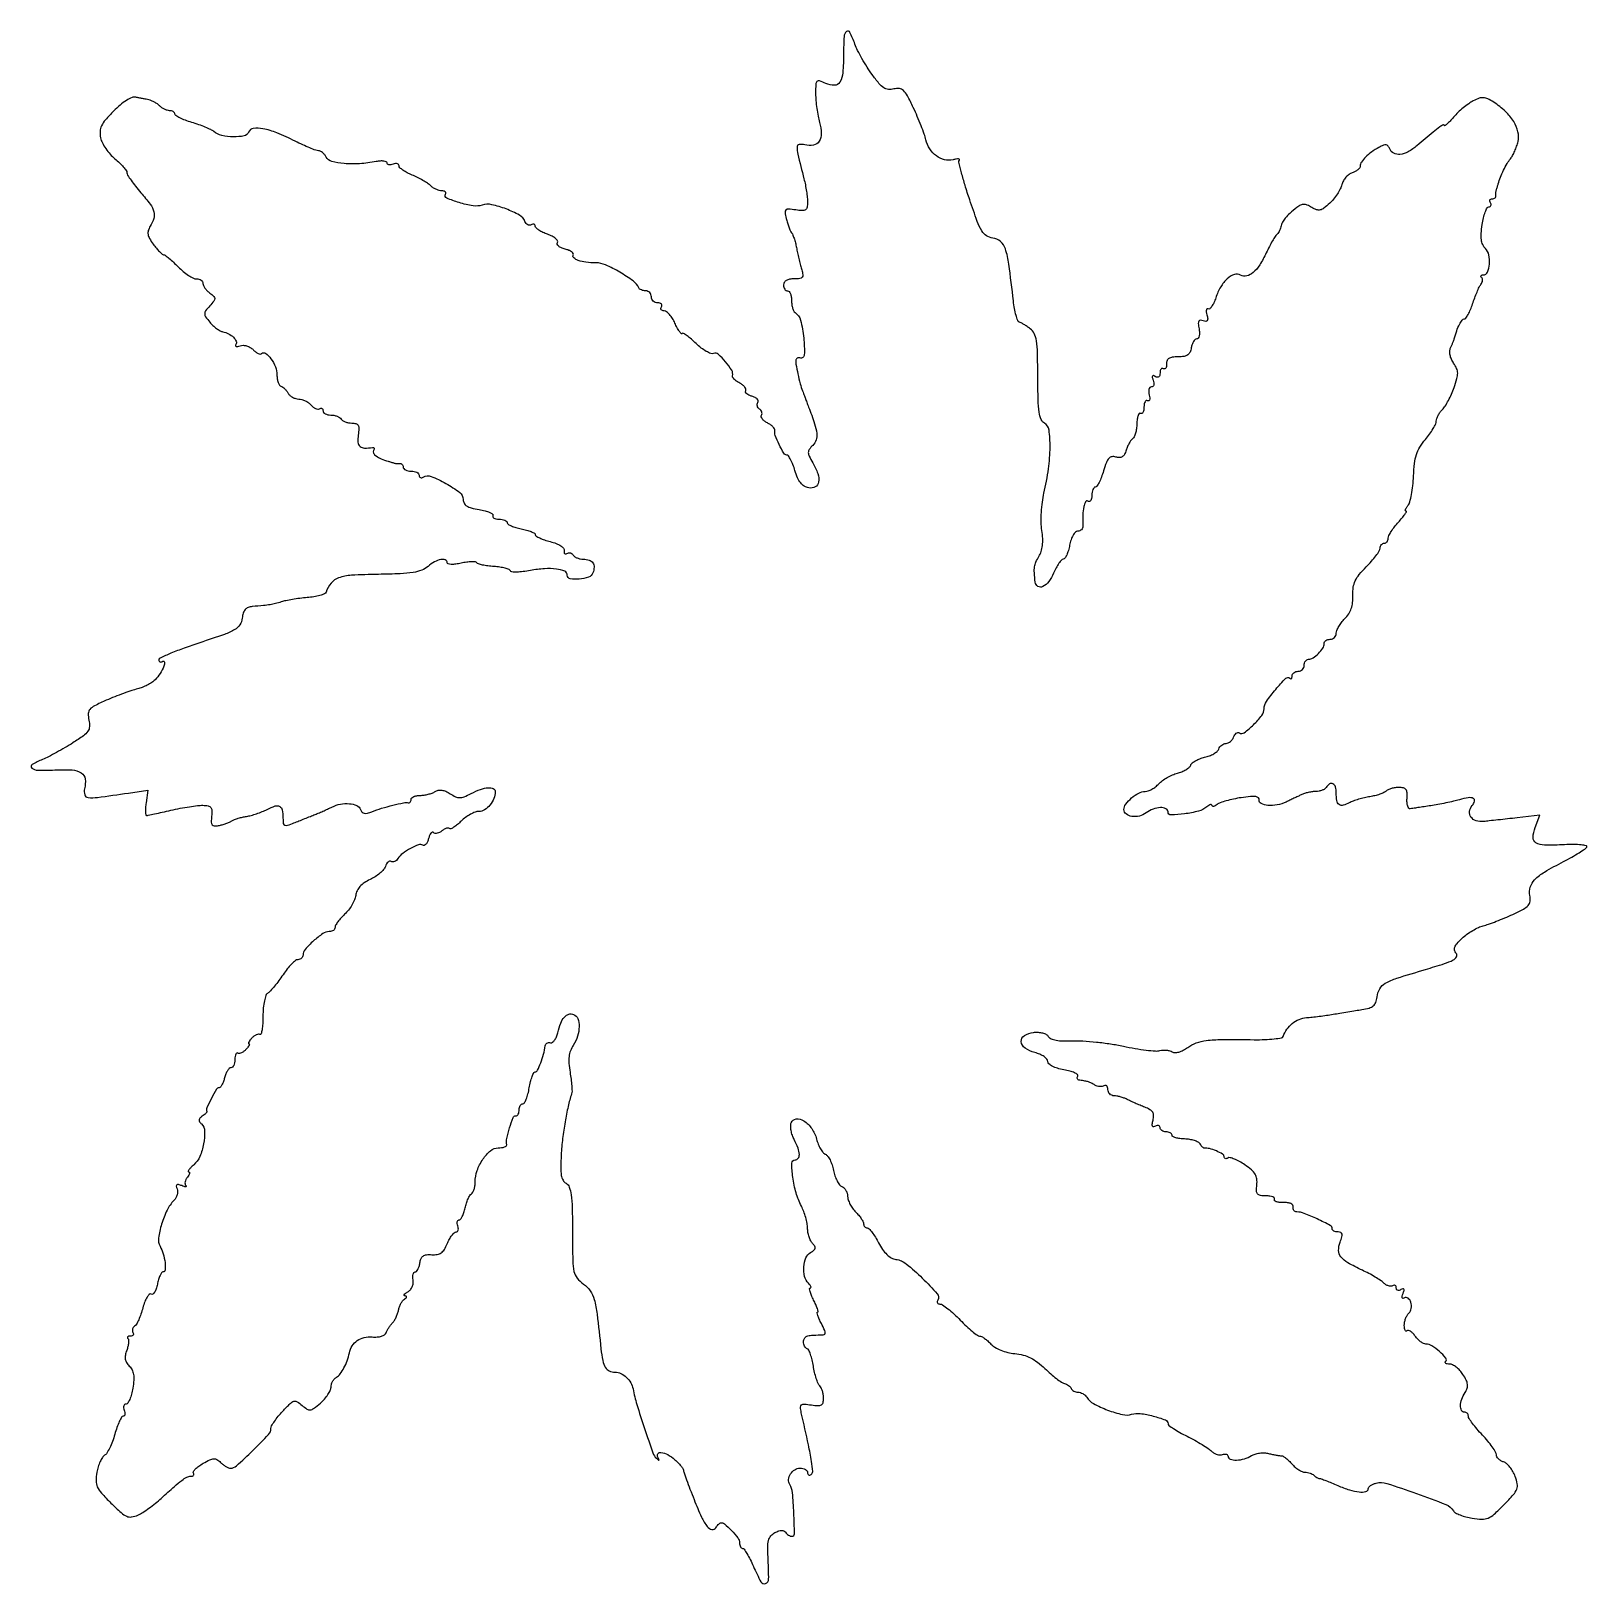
# Model space of a CAD drawing. Extents: x 0 to 389, y 0 to 388.
import ezdxf

# ---------------------------------------------------------------- set-up
doc = ezdxf.new("R2010")
doc.units = 0

msp = doc.modelspace()

# ---------------------------------------------------------------- linework, layer by layer
msp.add_lwpolyline([(202.984687, 382.25, -0.01844), (202.795398, 377.46519, -0.114879), (202.063262, 375.141028, -0.25991), (200.699952, 374.345344, -0.112284), (198.571613, 374.785417, 0.022219), (196.950636, 375.43868, 0.288224), (196.343698, 375.301316, 0.189033), (196.0477, 374.626438, 0.009918), (196, 372.221959, 0.02104), (196.070648, 370.54377, 0.013), (196.287748, 368.580681, 0.013032), (196.603873, 366.648876, 0.022762), (196.979568, 365.071242, -0.060651), (197.422822, 362.291833, -0.155651), (196.882437, 360.353093, -0.203216), (195.454802, 359.398925, -0.108954), (193.298767, 359.46115, 0.101145), (191.903732, 359.522992, 0.361915), (191.358528, 358.900108, 0.066292), (191.54689, 357.161117, 0.002675), (193.091474, 351, -0.01371), (193.435513, 349.486864, -0.010839), (193.726881, 347.833847, -0.010992), (193.930402, 346.286896, -0.026623), (193.994423, 345.136501, -0.045191), (193.882223, 343.864222, -0.207098), (193.480975, 343.260654, -0.157713), (192.685329, 343.046591, -0.02393), (191.02535, 343.209587, 0.017376), (189.241451, 343.408379, 0.20571), (188.596871, 343.187933, 0.247167), (188.380239, 342.596099, 0.024998), (188.663238, 341.073086, 0.016247), (188.951841, 340.014642, 0.01558), (189.312183, 338.962094, 0.015722), (189.687841, 338.054523, 0.052775), (190.012253, 337.5, -0.065357), (190.330953, 336.922489, -0.016655), (190.688708, 335.9125, -0.016687), (191.023041, 334.721859, -0.016208), (191.280876, 333.5, 0.008324), (191.536379, 332.187079, 0.005874), (191.865301, 330.720313, 0.00593), (192.213007, 329.324917, 0.012413), (192.523142, 328.25, -0.036044), (192.817292, 327.014099, -0.219566), (192.646092, 326.397124, -0.192125), (192.044498, 326.077611, -0.027157), (190.616631, 326, 0.043279), (189.508609, 325.903912, 0.087098), (188.686105, 325.606686, 0.120959), (188.183504, 325.12777, 0.14316), (188, 324.5, 0.064853), (188.074694, 323.926543, 0.082425), (188.29375, 323.440625, 0.098894), (188.618646, 323.115568, 0.148195), (189, 323, -0.222681), (189.382793, 322.820624, -0.076538), (189.70625, 322.282961, -0.058208), (189.92683, 321.49372, -0.039081), (190, 320.559017, 0.032904), (190.064157, 319.585159, 0.038223), (190.255809, 318.676974, 0.041729), (190.535326, 317.951572, 0.142457), (190.870838, 317.579826, -0.196623), (192.241217, 315.69608, -0.033154), (193.029984, 311.217996, -0.036369), (193.177853, 307.037947, -0.484412), (192.1, 306.25, 0.081401), (191.747349, 306.288414, 0.101898), (191.429735, 306.204929, 0.114459), (191.19698, 306.013586, 0.125597), (191.082077, 305.745502, 0.083), (191.093241, 304.690368, 0.008888), (191.566759, 302.279942, 0.011835), (192.159107, 299.810466, 0.027491), (192.747156, 298, -0.001079), (192.981918, 297.389058, -0.001173), (193.2076, 296.79375, -0.0011), (193.398638, 296.282832, -0.005747), (193.5, 296, 0.005327), (193.601103, 295.717143, 0.001021), (193.791064, 295.20625, 0.001088), (194.015275, 294.610942, 0.001002), (194.248295, 294, -0.010766), (195.743304, 289.838015, -0.054029), (196.271546, 287.423319, -0.104611), (196.104373, 285.774581, -0.119536), (195.280897, 284.423754, 0.040749), (194.424714, 283.41536, 0.157383), (194.177162, 282.643317, 0.115853), (194.392123, 281.735853, 0.017575), (195.289208, 280.087556, -0.047973), (196.558958, 277.374209, -0.124829), (196.758686, 275.243119, -0.232565), (195.919137, 274.046835, -0.174423), (194.306045, 273.792326, -0.090086), (193.184973, 274.225306, -0.08716), (192.272916, 275.028701, -0.066518), (191.514225, 276.288854, -0.029508), (190.847243, 278.11552, 0.019178), (190.338397, 279.603771, 0.028461), (189.770773, 280.858934, 0.027598), (189.219254, 281.785727, 0.249709), (188.816962, 282, -0.266411), (188.049624, 282.440089, -0.020369), (186.887179, 284.62677, -0.024495), (185.921531, 286.917795, -0.140235), (185.828566, 288.220143, 0.210351), (185.755263, 288.568729, 0.045423), (185.34278, 289.046002, 0.040052), (184.72373, 289.554064, 0.028954), (183.962039, 290.020316, -0.043354), (183.229258, 290.498372, -0.065483), (182.696682, 291.041802, -0.088465), (182.433219, 291.562961, -0.214493), (182.488304, 291.981075, 0.116499), (182.616576, 292.366057, 0.100515), (182.569397, 292.79056, 0.093061), (182.353143, 293.189597, 0.083947), (182, 293.5, -0.095629), (181.652877, 293.819671, -0.097078), (181.451932, 294.24395, -0.098706), (181.42785, 294.706701, -0.102556), (181.584304, 295.136406, 0.202568), (181.649945, 295.559702, 0.129621), (181.406257, 296.001892, 0.087663), (180.866913, 296.398806, 0.050987), (180.111863, 296.680998, -0.04215), (179.348692, 296.950984, -0.074358), (178.788045, 297.312496, -0.115153), (178.509808, 297.701954, -0.240644), (178.539256, 298.063517, 0.22334), (178.58517, 298.46415, 0.085012), (178.311414, 298.971297, 0.062734), (177.772942, 299.504949, 0.041074), (177.037961, 299.979684, -0.030236), (176.280661, 300.445919, -0.042922), (175.675111, 300.953998, -0.050319), (175.284996, 301.430195, -0.221692), (175.232337, 301.779857, 0.210402), (175.053497, 303.170444, 0.039197), (173.520181, 305.313614, 0.038382), (171.704559, 307.16333, 0.277938), (170.527884, 307.372326, -0.181981), (169.82154, 307.367817, -0.040142), (168.702944, 307.88609, -0.036773), (167.429867, 308.734128, -0.02823), (166.170591, 309.833242, 0.014333), (164.973647, 310.938011, 0.023453), (163.891796, 311.794783, 0.019937), (163.00056, 312.382584, 0.344923), (162.676475, 312.343142, -0.423489), (162.418017, 312.347221, -0.036326), (161.955467, 312.9178, -0.030928), (161.417015, 313.802464, -0.017052), (160.865127, 314.942571, 0.033491), (160.250392, 316.112845, 0.04175), (159.52307, 317.10188, 0.046935), (158.79483, 317.793292, 0.167969), (158.196872, 318, -0.081788), (157.740811, 318.075103, -0.160288), (157.449767, 318.29375, -0.182884), (157.367757, 318.619199, -0.110106), (157.5, 319, 0.139169), (157.607943, 319.379648, 0.191142), (157.478525, 319.70625, 0.138808), (157.110654, 319.926733, 0.066118), (156.559017, 320, -0.095165), (155.963945, 320.114295, -0.09695), (155.457961, 320.440625, -0.098802), (155.119235, 320.927627, -0.103052), (155, 321.5, 0.09335), (154.892158, 322.07259, 0.096425), (154.583854, 322.559375, 0.099164), (154.123872, 322.885184, 0.105033), (153.583333, 323, -0.048968), (153.016711, 323.055626, -0.052342), (152.484896, 323.220312, -0.058488), (152.063522, 323.462547, -0.12921), (151.833333, 323.75, 0.130125), (150.444529, 325.477919, 0.026433), (147.133128, 327.657528, 0.027545), (143.574451, 329.484044, 0.105165), (141.148509, 330, -0.029409), (138.661133, 330.146432, -0.055641), (136.707493, 330.601333, -0.098263), (135.605541, 331.255653, -0.362944), (135.498833, 331.998111, 0.29719), (135.490378, 332.347717, 0.090447), (135.098662, 332.741841, 0.058264), (134.388679, 333.122056, 0.032352), (133.452191, 333.422643, -0.041367), (132.525694, 333.738533, -0.073601), (131.843484, 334.16455, -0.114995), (131.502704, 334.625458, -0.245048), (131.534109, 335.055189, 0.27909), (131.538374, 335.516549, 0.084292), (131.065808, 336.073892, 0.057468), (130.20903, 336.640793, 0.033586), (129.075007, 337.123697, -0.026091), (127.897408, 337.604452, -0.036123), (126.903283, 338.163114, -0.039377), (126.193411, 338.717367, -0.210314), (126, 339.156842, 0.125666), (125.91941, 339.472431, 0.188753), (125.704175, 339.652854, 0.148319), (125.378231, 339.662646, 0.072405), (124.992937, 339.495635, -0.14106), (124.564698, 339.375592, -0.124093), (124.11423, 339.492484, -0.103002), (123.70922, 339.83786, -0.073385), (123.415765, 340.358916, 0.1766), (122.07794, 341.896608, 0.035324), (118.725886, 343.45254, 0.036746), (115.126908, 344.528481, 0.13185), (112.751655, 344.421178, -0.116222), (110.466246, 344.247321, -0.033508), (106.986885, 345.034403, -0.03117), (103.89719, 346.16847, -0.45568), (103.592162, 347.149121, 0.162907), (103.667856, 347.471536, 0.190788), (103.52658, 347.750054, 0.124088), (103.162483, 347.938411, 0.057688), (102.630446, 348, -0.069681), (101.964878, 348.093207, -0.038241), (101.191667, 348.379593, -0.037254), (100.43664, 348.797607, -0.048568), (99.821429, 349.29223, 0.047457), (99.094582, 349.879264, 0.015977), (97.933482, 350.595288, 0.015731), (96.591183, 351.309845, 0.017383), (95.25, 351.913551, -0.024278), (94.005365, 352.494559, -0.033412), (92.954688, 353.141761, -0.035279), (92.198961, 353.764749, -0.205536), (92, 354.228309, 0.180912), (91.877633, 354.555435, 0.148077), (91.559375, 354.755354, 0.10169), (91.074312, 354.786525, 0.057036), (90.5, 354.638374, -0.050349), (89.925372, 354.481939, -0.091693), (89.440625, 354.490517, -0.1412), (89.12286, 354.6564, -0.205089), (89, 354.943329, 0.300056), (88.802586, 355.242673, 0.069963), (88.192187, 355.408368, 0.049974), (87.304117, 355.431021, 0.029364), (86.25, 355.28991, -0.0315), (82.143379, 354.757999, -0.038358), (78.267241, 354.800053, -0.041094), (75.171694, 355.330371, -0.204996), (73.806168, 356.381875, 0.045516), (73.381599, 357.000904, 0.047202), (72.856694, 357.524676, 0.0519), (72.314955, 357.884486, 0.121231), (71.845537, 358, -0.089241), (71.199705, 358.116195, -0.008513), (69.702101, 358.702318, -0.010647), (67.930392, 359.475238, -0.008201), (66.030341, 360.390869, 0.019613), (61.497711, 362.449052, 0.048488), (58.00394, 363.492101, 0.078971), (55.596256, 363.577865, 0.277399), (54.423729, 362.661837, -0.256752), (53.29363, 361.706597, -0.053796), (50.61998, 361.460984, -0.053142), (47.724876, 361.816146, -0.114382), (45.718895, 362.800096, 0.060352), (44.986936, 363.262308, 0.012902), (43.609613, 363.872237, 0.013307), (41.96646, 364.499116, 0.012325), (40.25, 365.055013, -0.017052), (38.621522, 365.599474, -0.025705), (37.248438, 366.193244, -0.023374), (36.220353, 366.763314, -0.260079), (36, 367.158288, 0.152302), (35.899899, 367.479293, 0.098224), (35.618125, 367.752747, 0.08101), (35.197055, 367.937224, 0.062898), (34.7, 368, -0.072899), (34.115953, 368.085608, -0.038699), (33.432349, 368.349526, -0.03751), (32.761251, 368.734471, -0.047443), (32.210123, 369.189877, 0.041759), (31.644383, 369.668261, 0.027847), (30.926173, 370.121327, 0.028058), (30.174828, 370.485191, 0.048124), (29.510123, 370.689877, -0.000268), (28.806396, 370.83479, -0.00014), (27.929536, 371.016101, -0.000139), (27.029943, 371.202636, -0.000213), (26.25, 371.364934, 0.152866), (25.299139, 371.271646, 0.039865), (23.921907, 370.553125, 0.03465), (22.333936, 369.39573, 0.022813), (20.670998, 367.862869, 0.016676), (18.674248, 365.707054, 0.065937), (17.682713, 364.200492, 0.098725), (17.325212, 362.82105, 0.06835), (17.45393, 361.209756, 0.064157), (17.899897, 359.966224, 0.031767), (18.757684, 358.522128, 0.030897), (19.852165, 357.115627, 0.039355), (21.032931, 355.972798, -0.018441), (22.170473, 354.960346, -0.023719), (23.134059, 353.944915, -0.022622), (23.84225, 353.044641, -0.151732), (24.019184, 352.510977, 0.136417), (24.195533, 351.920308, 0.012357), (25.055222, 350.625185, 0.015308), (26.184604, 349.11253, 0.011379), (27.519184, 347.510929, -0.018959), (29.842357, 344.635416, -0.09296), (30.758547, 342.768631, -0.141526), (30.741351, 341.103202, -0.066783), (29.84726, 339.127032, 0.065158), (29.366384, 338.07327, 0.116718), (29.304343, 337.12885, 0.089083), (29.678316, 336.08653, 0.026983), (30.59726, 334.672026, 0.015111), (31.375129, 333.670387, 0.020616), (32.138786, 332.820064, 0.017973), (32.811116, 332.178645, 0.171471), (33.173077, 332.031425, -0.151794), (33.570518, 331.887273, -0.010189), (34.529688, 331.127981, -0.013917), (35.647937, 330.151511, -0.009937), (36.846154, 329, 0.024017), (38.110431, 327.851676, 0.027293), (39.428125, 326.88125, 0.028031), (40.622227, 326.190943, 0.117565), (41.423077, 326, -0.070585), (42.025735, 325.914496, -0.086206), (42.536779, 325.665196, -0.10022), (42.878446, 325.294876, -0.137202), (43, 324.860243, 0.11354), (43.12114, 324.333651, 0.043096), (43.510163, 323.682249, 0.039891), (44.072203, 323.020689, 0.03888), (44.736725, 322.450561, -0.028583), (45.730609, 321.63274, -0.211355), (45.968648, 321.082874, -0.166829), (45.749153, 320.459687, -0.016578), (44.71088, 319.23302, 0.023313), (43.692409, 317.996359, 0.162818), (43.450021, 317.263764, 0.15524), (43.691075, 316.514599, 0.020648), (44.724155, 315.185177, 0.029952), (45.511424, 314.359831, 0.028145), (46.407491, 313.615979, 0.0293), (47.27725, 313.048639, 0.080628), (47.96092, 312.792476, -0.067204), (49.436122, 312.284223, -0.077782), (50.643454, 311.420013, -0.102486), (51.300032, 310.439465, -0.237274), (51.230995, 309.580061, 0.165405), (51.166633, 309.289861, 0.308184), (51.316454, 309.114668, 0.123292), (51.713572, 309.106698, 0.035297), (52.307016, 309.287572, -0.100147), (53.052911, 309.413137, -0.063709), (53.925049, 309.272306, -0.059972), (54.790675, 308.899016, -0.064704), (55.51868, 308.338463, 0.034458), (56.164205, 307.776269, 0.052535), (56.799981, 307.392876, 0.06842), (57.334763, 307.226836, 0.24202), (57.666667, 307.333333, -0.371653), (58.65403, 307.406266, -0.076239), (59.987384, 306.060265, -0.061186), (61.118819, 304.019725, -0.09631), (61.5, 302.05915, 0.036622), (61.573574, 301.055997, 0.046973), (61.79375, 300.157447, 0.054705), (62.115558, 299.480009, 0.178711), (62.5, 299.178967, -0.080083), (62.940355, 298.955024, -0.035292), (63.441159, 298.532478, -0.033774), (63.919933, 297.999498, -0.038555), (64.29969, 297.428967, 0.084508), (64.740764, 296.882213, 0.056374), (65.401407, 296.419759, 0.055089), (66.168739, 296.106105, 0.069604), (66.927245, 296, -0.06867), (67.717631, 295.890934, -0.044568), (68.581177, 295.562609, -0.044184), (69.383415, 295.080945, -0.062343), (69.990862, 294.51101, 0.050777), (70.529284, 293.981976, 0.064546), (71.124078, 293.620389, 0.078442), (71.682148, 293.471484, 0.165938), (72.113307, 293.570027, -0.096707), (72.451507, 293.69762, -0.174428), (72.739534, 293.645971, -0.171182), (72.932242, 293.421269, -0.09272), (73, 293.059017, 0.177572), (73.148207, 292.654862, 0.092354), (73.570164, 292.311086, 0.072446), (74.198366, 292.078333, 0.052595), (74.940983, 292, -0.046881), (75.729296, 291.925923, -0.046318), (76.49335, 291.70625, -0.050262), (77.123976, 291.383556, -0.111412), (77.5, 291, 0.116102), (77.883255, 290.616244, 0.049248), (78.539991, 290.29375, 0.045159), (79.340773, 290.074027, 0.044414), (80.172516, 290, -0.064562), (81.220081, 289.864169, -0.207733), (81.760077, 289.438523, -0.137045), (81.945922, 288.612241, -0.023647), (81.786692, 287, 0.056042), (81.725733, 285.195078, 0.195964), (82.237965, 284.174653, 0.178848), (83.357623, 283.747334, 0.04569), (85.32433, 283.906356, -0.124362), (85.591279, 283.886174, -0.236738), (85.73949, 283.737241, -0.160206), (85.73958, 283.472394, -0.059119), (85.580073, 283.129561, 0.288405), (85.585184, 282.490421, 0.093416), (86.263394, 281.770911, 0.058517), (87.529188, 281.059975, 0.030046), (89.25, 280.461367, -0.003112), (89.591398, 280.362856, -0.00181), (90, 280.240584, -0.001809), (90.408551, 280.115099, -0.003054), (90.75, 280.006579, 0.035422), (91.091714, 279.921861, 0.02227), (91.5, 279.869449, 0.022329), (91.908429, 279.85372, 0.037629), (92.25, 279.881579, -0.137085), (92.535622, 279.848335, -0.119953), (92.779688, 279.671464, -0.101574), (92.943594, 279.373191, -0.075146), (93, 279, 0.191087), (93.151477, 278.618118, 0.088204), (93.5875, 278.29375, 0.068025), (94.234582, 278.073693, 0.048028), (95, 278, -0.050979), (95.765275, 277.92177, -0.070927), (96.4125, 277.688914, -0.09101), (96.847664, 277.345219, -0.182172), (97, 276.940983, 0.113064), (97.08089, 276.587838, 0.184297), (97.301796, 276.379573, 0.15794), (97.634685, 276.353502, 0.079778), (98.027392, 276.516929, -0.236811), (99.965008, 276.688896, -0.033685), (103.682274, 274.921229, -0.033713), (107.129233, 272.669655, -0.235402), (108, 270.922611, 0.119965), (108.228429, 269.98425, 0.132306), (108.858031, 269.295635, 0.079811), (110.028377, 268.79007, 0.022483), (111.981824, 268.386916, -0.022315), (113.470742, 268.080155, -0.041564), (114.635114, 267.680173, -0.060059), (115.352877, 267.255816, -0.385121), (115.422807, 266.875098, 0.23938), (115.395082, 266.544465, 0.166936), (115.645674, 266.25706, 0.089648), (116.189325, 266.062252, 0.041339), (116.940983, 266, -0.041242), (117.72932, 265.934863, -0.060721), (118.395164, 265.738942, -0.079827), (118.847234, 265.451228, -0.214371), (119, 265.111291, 0.256887), (119.211538, 264.726727, 0.037322), (120.028125, 264.290763, 0.034546), (121.159097, 263.882132, 0.023055), (122.5, 263.565978, -0.020175), (123.841097, 263.257918, -0.030746), (124.971875, 262.873619, -0.031193), (125.801194, 262.471534, -0.270574), (126, 262.131052, 0.263589), (126.20171, 261.775013, 0.026189), (127.101562, 261.2979, 0.027581), (128.313119, 260.813974, 0.018252), (129.75, 260.387751, -0.029219), (131.22729, 259.91407, -0.051548), (132.367338, 259.33251, -0.070498), (133.076001, 258.716611, -0.235489), (133.225223, 258.137056, 0.064457), (133.188256, 257.686201, 0.184082), (133.311893, 257.40252, 0.239283), (133.563561, 257.317451, 0.102811), (133.906125, 257.441982, -0.105503), (134.318852, 257.589535, -0.099244), (134.765582, 257.560581, -0.096298), (135.177412, 257.35932, -0.092929), (135.489919, 257.016312, 0.107582), (135.866185, 256.626652, 0.051001), (136.486353, 256.298542, 0.047237), (137.233522, 256.075322, 0.049017), (138, 256, -0.079428), (139.449577, 255.768263, -0.16168), (140.365893, 255.089392, -0.164056), (140.686261, 254.005397, -0.082324), (140.396256, 252.590242, -0.219432), (139.314235, 251.536049, -0.061423), (136.949417, 251.013027, -0.069169), (134.726673, 251.108989, -0.362066), (134, 251.980948, 0.301177), (133.340163, 252.977016, 0.068255), (131.282064, 253.534119, 0.049409), (128.303653, 253.62146, 0.029563), (124.787936, 253.167079, -0.016822), (122.961199, 252.883518, -0.026363), (121.375459, 252.776089, -0.024263), (120.143972, 252.817465, -0.295969), (119.787936, 253.092427, 0.220998), (119.462444, 253.426306, 0.026919), (118.46239, 253.745865, 0.027843), (117.164111, 254.008757, 0.019507), (115.679776, 254.165351, -0.015965), (114.185597, 254.31229, -0.02198), (112.857061, 254.545688, -0.019483), (111.801091, 254.823007, -0.182342), (111.435102, 255.105007, 0.236734), (111.072777, 255.328305, 0.02846), (110.105645, 255.357808, 0.028978), (108.87906, 255.2541, 0.019886), (107.505326, 255.001201, -0.021899), (106.13367, 254.754386, -0.041007), (105.008573, 254.695517, -0.055813), (104.231899, 254.80592, -0.341989), (104, 255.105311, 0.299358), (103.538433, 255.807153, 0.150417), (102.438029, 255.927275, 0.081734), (100.851093, 255.342652, 0.049634), (99.213909, 254.185522, -0.089417), (97.654709, 253.259162, -0.04994), (95.513648, 252.694332, -0.028861), (92.275354, 252.368017, -0.006731), (86.81404, 252.208164, 0.009967), (80.111372, 251.968556, 0.068506), (76.882194, 251.339268, 0.139576), (75.018606, 250.046119, 0.09152), (73.747814, 247.743443, -0.218255), (73.373947, 247.343346, -0.027802), (72.232041, 246.947214, -0.028424), (70.744653, 246.612275, -0.020023), (69.043154, 246.39913, 0.010313), (67.213455, 246.205921, 0.009438), (65.338121, 245.932638, 0.009485), (63.673252, 245.625294, 0.030216), (62.581403, 245.332579, -0.016479), (61.123157, 244.898389, -0.024479), (59.819475, 244.623944, -0.01646), (58.165497, 244.415069, -0.003632), (55.316422, 244.17105, 0.074943), (54.285412, 243.932058, 0.121981), (53.558085, 243.41265, 0.104065), (53.084467, 242.546728, 0.044669), (52.816422, 241.25, -0.114978), (52.226362, 239.600361, -0.119129), (50.973509, 238.406733, -0.046843), (48.412882, 237.231023, -0.005081), (42.25, 235.143069, 0.007854), (38.320864, 233.787557, 0.012513), (35.010937, 232.492562, 0.006378), (32.312269, 231.317332, 0.294964), (32, 230.834052, 0.12411), (32.078957, 230.520857, 0.188329), (32.290385, 230.341109, 0.14947), (32.610375, 230.32973, 0.073225), (32.988546, 230.492921, -0.558758), (33.418097, 230.277144, -0.121796), (33.256549, 229.251304, -0.045392), (32.303174, 227.460952, -0.046741), (31.050489, 225.890944, -0.053761), (30.254358, 225.225102, -0.026897), (29.124089, 224.554763, -0.026348), (27.867018, 223.979993, -0.035096), (26.669814, 223.601767, 0.021362), (25.247929, 223.195121, 0.007235), (23.215534, 222.485912, 0.00718), (20.98938, 221.636342, 0.00819), (18.884867, 220.758175, 0.011902), (15.952156, 219.393618, 0.097707), (14.787685, 218.500837, 0.176309), (14.380936, 217.461025, 0.060084), (14.53904, 215.82225, -0.065078), (14.679459, 214.197873, -0.142733), (14.28196, 213.027048, -0.085056), (13.15294, 211.887022, -0.013844), (10.561076, 210.140869, -0.008785), (8.586008, 208.936445, -0.007292), (6.444121, 207.722986, -0.007374), (4.448729, 206.668594, -0.019671), (2.987089, 205.994652, 0.033486), (0.368047, 204.698205, 0.515318), (0.289051, 203.847084, 0.177739), (1.748784, 203.297824, 0.013602), (6.019265, 203.379481, -0.02557), (10.341292, 203.358705, -0.127391), (12.633244, 202.626165, -0.222402), (13.595839, 201.125526, -0.094926), (13.457637, 198.687235, 0.13381), (13.488172, 197.170885, 0.305299), (14.328696, 196.474341, 0.05831), (16.646899, 196.514013, 0.002753), (24.386188, 197.597602), (29.272377, 198.309181), (28.809381, 195.154591, 0.016798), (28.673295, 193.946084, 0.028704), (28.651828, 192.93125, 0.029489), (28.723359, 192.182163, 0.377462), (28.923193, 192.015621, 0.044099), (29.330016, 192.062702, 0.001424), (30.946188, 192.400772, 0.002732), (32.850829, 192.815736, 0.001893), (35, 193.304838, -0.009454), (37.289068, 193.789496, -0.009163), (39.61875, 194.192796, -0.009109), (41.680265, 194.472535, -0.033097), (43, 194.539217, -0.040785), (44.327633, 194.40975, -0.181925), (44.987936, 194.015157, -0.165934), (45.258744, 193.257704, -0.032677), (45.184301, 191.794765, 0.025147), (45.088506, 190.343036, 0.167969), (45.311028, 189.665255, 0.231505), (45.857085, 189.390792, 0.050294), (46.93806, 189.488071, 0.021413), (47.821669, 189.697829, 0.016499), (48.765698, 189.999069, 0.016781), (49.630453, 190.339902, 0.037774), (50.253759, 190.667986, -0.047588), (50.89834, 190.991302, -0.018584), (51.840764, 191.316903, -0.018197), (52.893628, 191.595972, -0.021561), (53.90629, 191.77982, 0.031764), (55.022173, 192.006004, 0.01578), (56.403829, 192.42592, 0.015595), (57.813543, 192.952998, 0.02207), (59.029506, 193.515258, -0.037798), (61.035174, 194.36724, -0.209084), (62.176525, 194.268727, -0.227411), (62.81941, 193.378138, -0.044538), (63, 191.354772, 0.031579), (63.08337, 190.036075, 0.263446), (63.428093, 189.574486, 0.185329), (64.097801, 189.542551, 0.015656), (65.75, 190.145951, -0.000268), (66.98454, 190.640379, -0.000169), (68.426563, 191.216443, -0.000169), (69.844881, 191.781926, -0.000311), (71, 192.241183, 0.005613), (72.084139, 192.685591, 0.004129), (73.275702, 193.201374, 0.004173), (74.394873, 193.708049, 0.009281), (75.236431, 194.116671, -0.070972), (77.330322, 194.831261, -0.068278), (79.569098, 194.945155, -0.079817), (81.418356, 194.483173, -0.202784), (82.359295, 193.506076, 0.090918), (82.760417, 192.848506, 0.162677), (83.304244, 192.537719, 0.11315), (84.076286, 192.559869, 0.03269), (85.216283, 192.936869, -0.021858), (87.604161, 193.784317, -0.013901), (90.447807, 194.56985, -0.01016), (93.123249, 195.172064, -0.104479), (94.25, 195.164038, 0.137064), (94.535495, 195.180359, 0.128198), (94.779687, 195.341936, 0.107546), (94.943602, 195.630234, 0.075823), (95, 196, -0.208855), (95.167516, 196.383543, -0.081007), (95.660938, 196.710748, -0.061885), (96.38862, 196.93607, -0.042491), (97.25, 197.015313, 0.035063), (98.220609, 197.090104, 0.025911), (99.276845, 197.302908, 0.026403), (100.25834, 197.610199, 0.05194), (100.990323, 197.972857, -0.092028), (101.788657, 198.291949, -0.085103), (102.671414, 198.315708, -0.070084), (103.652223, 198.030667, -0.039339), (104.742564, 197.433023, 0.036075), (106.100079, 196.677386, 0.111446), (107.119739, 196.455971, 0.095291), (108.226514, 196.678203, 0.022274), (109.952581, 197.475479, -0.031496), (112.327711, 198.519887, -0.069006), (114.264983, 198.939921, -0.129667), (115.507142, 198.711092, -0.29046), (116, 197.934259, -0.0989), (115.660951, 196.236932, -0.074304), (114.67507, 194.60209, -0.078464), (113.323139, 193.408678, -0.142604), (111.919362, 193, 0.088373), (110.97954, 192.832583, 0.036343), (109.796388, 192.29678, 0.034518), (108.579567, 191.52216, 0.037391), (107.515152, 190.606061, -0.021123), (106.558832, 189.727299, -0.034004), (105.666853, 189.07292, -0.037431), (104.935784, 188.682855, -0.309528), (104.584772, 188.748561, 0.203608), (104.279916, 188.871625, 0.071668), (103.804597, 188.794361, 0.056771), (103.244541, 188.545829, 0.040434), (102.682157, 188.151177, -0.052935), (102.107834, 187.769164, -0.068333), (101.51236, 187.555349, -0.083861), (100.987761, 187.533857, -0.16626), (100.618328, 187.715006, 0.277738), (100.305778, 187.792678, 0.14309), (99.956989, 187.562918, 0.076053), (99.616526, 187.010391, 0.036178), (99.346647, 186.217577, -0.040481), (99.06544, 185.414185, -0.071675), (98.692836, 184.820823, -0.111513), (98.29429, 184.521065, -0.249047), (97.926987, 184.545125, 0.226984), (96.839234, 184.662147, 0.037354), (94.850173, 183.78838, 0.040403), (92.891531, 182.534764, 0.088352), (91.68854, 181.228968, -0.065627), (91.313559, 180.783108, -0.082028), (90.860899, 180.48862, -0.097536), (90.403454, 180.386984, -0.14545), (90.010536, 180.493488, 0.196295), (89.63434, 180.556483, 0.120743), (89.226559, 180.353395, 0.085032), (88.846256, 179.900732, 0.052227), (88.558525, 179.264521, -0.100153), (88.110803, 178.482577, -0.036078), (87.194308, 177.577703, -0.034038), (86.01826, 176.704198, -0.034214), (84.736529, 176, 0.040274), (83.307209, 175.192042, 0.060604), (82.228452, 174.253395, 0.069403), (81.510449, 173.192767, 0.079271), (81.150649, 172.022595, -0.064422), (80.845117, 170.913264, -0.032953), (80.198729, 169.61938, -0.032095), (79.345306, 168.353971, -0.04149), (78.400649, 167.320344, 0.021593), (77.481605, 166.391708, 0.026038), (76.705191, 165.44127, 0.026133), (76.146692, 164.590013, 0.132871), (76, 164.047749, -0.137098), (75.888347, 163.648201, -0.100229), (75.57451, 163.307776, -0.086242), (75.105089, 163.078605, -0.070644), (74.551522, 163, 0.152233), (72.955192, 162.502442, 0.031472), (70.615087, 160.659075, 0.030392), (68.533431, 158.554383, 0.181745), (68, 157.135329, -0.109136), (67.9042, 156.701657, -0.099229), (67.632812, 156.331496, -0.094712), (67.227244, 156.082008, -0.089529), (66.75, 155.993167, 0.169096), (66.116793, 155.76883, 0.027788), (65.135535, 154.888786, 0.027873), (64.054488, 153.676974, 0.021395), (63.009269, 152.243167, -0.0122), (61.963313, 150.751496, -0.013539), (60.88028, 149.364646, -0.012963), (59.897278, 148.23479, -0.065865), (59.259269, 147.70031, 0.163228), (58.749205, 147.071367, 0.036097), (58.352756, 145.721383, 0.032249), (58.08714, 143.951938, 0.021134), (58, 141.891293, -0.014109), (57.946655, 140.001275, -0.026693), (57.779688, 138.486835, -0.031068), (57.54184, 137.449048, -0.491647), (57.25, 137.336023, 0.17908), (56.869342, 137.409224, 0.067068), (56.341543, 137.246907, 0.055473), (55.759327, 136.895434, 0.042718), (55.210573, 136.39504, 0.021132), (54.755559, 135.858994, 0.047649), (54.469954, 135.409793, 0.10189), (54.389729, 135.117676, 0.433366), (54.5, 135, -0.433366), (54.610271, 134.882324, -0.10189), (54.530046, 134.590207, -0.047649), (54.244441, 134.141006, -0.021132), (53.789427, 133.60496, -0.042718), (53.240673, 133.104566, -0.055473), (52.658457, 132.753093, -0.067068), (52.130658, 132.590776, -0.17908), (51.75, 132.663977, 0.285625), (51.466409, 132.660561, 0.14224), (51.220312, 132.379819, 0.074384), (51.053212, 131.81709, 0.035054), (51, 131.059017, -0.045679), (50.927848, 130.270896, -0.065597), (50.711847, 129.604836, -0.085623), (50.393832, 129.155049, -0.198688), (50.019052, 129, 0.196992), (49.598489, 128.827615, 0.05533), (49.141941, 128.265625, 0.046776), (48.722843, 127.457085, 0.034719), (48.410644, 126.5, -0.025832), (48.117, 125.542451, -0.037158), (47.752746, 124.734375, -0.041232), (47.374574, 124.157401, -0.231031), (47.052107, 124, 0.265724), (46.387672, 123.62006, 0.013188), (45.122557, 121.334434, 0.014272), (43.989597, 118.992721, 0.216214), (43.992941, 118.111803, -0.258715), (43.977404, 117.90952, -0.044357), (43.728747, 117.596717, -0.038662), (43.339239, 117.24588, -0.025593), (42.843769, 116.903444, 0.056766), (42.273212, 116.454212, 0.172858), (42.062663, 116.016185, 0.169949), (42.174951, 115.538651, 0.054496), (42.637748, 114.962252, -0.190366), (43.428444, 113.138871, -0.054442), (43.19055, 110.008013, -0.054004), (42.234841, 106.834561, -0.114477), (40.734362, 104.769614, 0.017683), (40.003861, 104.089338, 0.041281), (39.521132, 103.519824, 0.094309), (39.351083, 103.151503, 0.487771), (39.469435, 103, -0.286891), (39.661557, 102.879877, -0.17686), (39.68993, 102.605785, -0.078891), (39.505001, 102.173704, -0.032727), (39.131121, 101.657991, 0.054961), (38.757886, 101.091916, 0.069936), (38.553332, 100.501386, 0.085147), (38.540806, 99.978023, 0.161237), (38.728195, 99.605138, -0.179838), (38.818733, 99.407477, -0.422424), (38.721788, 99.298212, -0.083912), (38.334114, 99.345638, -0.019314), (37.708179, 99.558488, 0.031452), (36.897457, 99.812407, 0.216839), (36.497648, 99.736996, 0.288779), (36.362397, 99.412622, 0.049838), (36.54617, 98.740279, -0.09566), (36.664962, 98.07102, -0.061611), (36.556141, 97.28827, -0.05893), (36.248911, 96.516664, -0.068124), (35.781303, 95.878939, 0.078228), (34.06048, 93.430354, 0.040129), (32.678489, 89.932155, 0.038594), (31.911884, 86.485771, 0.164441), (32.292923, 84.441059, -0.055674), (33.09256, 82.544308, -0.043211), (33.540957, 80.347774, -0.04575), (33.584241, 78.511357, -0.394471), (33.036944, 78, 0.253534), (32.694467, 77.814411, 0.037323), (32.301021, 77.099282, 0.034571), (31.928908, 76.108429, 0.023189), (31.636745, 74.933724, -0.032566), (31.332293, 73.800691, -0.060328), (30.920142, 72.943374, -0.097341), (30.473953, 72.476461, -0.300482), (30.058414, 72.463898, 0.345822), (29.612411, 72.413591, 0.062905), (29.061387, 71.71368, 0.044619), (28.500562, 70.558916, 0.02498), (28.019494, 69.072396, -0.017746), (27.53586, 67.500708, -0.021912), (26.970533, 66.07633, -0.020963), (26.403625, 64.942273, -0.128638), (25.956513, 64.473124, 0.09301), (25.622716, 64.168912, 0.096323), (25.426938, 63.767926, 0.099229), (25.398911, 63.332889, 0.105413), (25.542705, 62.930902, -0.110306), (25.66565, 62.576421, -0.182985), (25.588987, 62.273452, -0.160128), (25.317541, 62.069898, -0.081648), (24.89235, 62, 0.048489), (24.462826, 61.958248, 0.144812), (24.20379, 61.822921, 0.260509), (24.14439, 61.625349, 0.142903), (24.269489, 61.397177, -0.18224), (24.444137, 61.011159, -0.040954), (24.431285, 60.277197, -0.037338), (24.273571, 59.380026, -0.028675), (23.973765, 58.430997, 0.044612), (23.637733, 57.236165, 0.087602), (23.627658, 56.251778, 0.095159), (23.951133, 55.377223, 0.060419), (24.623127, 54.519731, -0.080128), (25.312693, 53.564944, -0.077363), (25.677603, 52.430259, -0.057741), (25.738098, 50.96905, -0.023352), (25.49762, 48.985911, -0.023377), (25.165558, 47.458826, -0.035187), (24.722662, 46.170861, -0.038431), (24.241413, 45.242789, -0.2595), (23.805113, 45, 0.174127), (23.465129, 44.877897, 0.149533), (23.254464, 44.559375, 0.104712), (23.21615, 44.074203, 0.059207), (23.361626, 43.5, -0.04774), (23.52131, 42.925259, -0.087521), (23.521792, 42.440625, -0.137367), (23.369611, 42.122853, -0.216057), (23.098576, 42, 0.268457), (22.706049, 41.772879, 0.021569), (22.133928, 40.6701, 0.024523), (21.53887, 39.20754, 0.016096), (20.992351, 37.47268, -0.020177), (20.413573, 35.686419, -0.02431), (19.722782, 34.062972, -0.024052), (19.021456, 32.776164, -0.127644), (18.450409, 32.22268, 0.123833), (17.915386, 31.711839, 0.033856), (17.357325, 30.67662, 0.032051), (16.864185, 29.376935, 0.028576), (16.518812, 27.974324, 0.043963), (16.313993, 25.856811, 0.110433), (16.637611, 24.348996, 0.076209), (17.658213, 22.80312, 0.013683), (20.051115, 20.300585, 0.010961), (22.57945, 17.904716, 0.079462), (23.977459, 16.992792, 0.145867), (25.207589, 16.832332, 0.066986), (26.769971, 17.304961, 0.034913), (27.968663, 17.95565, 0.013831), (29.521838, 19.006377, 0.013609), (31.142401, 20.237464, 0.016612), (32.586207, 21.4787, -0.003969), (35.889374, 24.466924, -0.022105), (37.742466, 25.975406, -0.042377), (39.00743, 26.758526, -0.117951), (40.016811, 27, 0.07436), (40.402389, 27.057662, 0.151029), (40.653493, 27.228234, 0.187708), (40.732729, 27.481489, 0.122024), (40.637843, 27.776966, -0.29096), (40.643045, 28.186225, -0.050655), (41.152152, 28.815508, -0.041336), (41.98437, 29.5261, -0.025775), (43.062994, 30.221369, -0.01828), (44.731112, 31.099304, -0.099497), (45.715474, 31.350204, -0.150199), (46.515137, 31.148622, -0.060145), (47.412739, 30.444403, 0.03123), (48.039234, 29.891637, 0.031715), (48.726603, 29.424293, 0.033431), (49.374137, 29.097919, 0.100341), (49.857157, 29, 0.186879), (51.395508, 29.595779, 0.009005), (55.465661, 33.441101, 0.008863), (59.400543, 37.43416, 0.192406), (60, 38.934279, -0.129981), (60.168593, 39.571849, -0.020186), (60.865002, 40.6891, -0.021338), (61.817203, 41.96686, -0.017126), (62.944688, 43.259278, -0.01122), (64.815904, 45.173513, -0.121888), (65.739224, 45.716666, -0.21411), (66.57579, 45.605009, -0.045287), (67.781085, 44.698115, 0.034941), (68.98101, 43.755821, 0.182436), (69.7842, 43.563558, 0.131608), (70.662074, 43.922015, 0.015121), (72.336397, 45.274908, 0.032733), (73.355717, 46.27384, 0.034418), (74.217567, 47.381463, 0.036676), (74.819154, 48.4343, 0.111914), (75, 49.232147, -0.070061), (75.098221, 49.92967, -0.053306), (75.38934, 50.645415, -0.054107), (75.818243, 51.271108, -0.079892), (76.325411, 51.70031, 0.095665), (77.281048, 52.561796, 0.039408), (78.222222, 54.037819, 0.036487), (79.025763, 55.857067, 0.034964), (79.569853, 57.799712, -0.089291), (80.276016, 59.56111, -0.101459), (81.52932, 60.875461, -0.096831), (83.250157, 61.631348, -0.074355), (85.302222, 61.780148, 0.037522), (86.521451, 61.778878, 0.05264), (87.591813, 61.97271, 0.064585), (88.387554, 62.321712, 0.178545), (88.763947, 62.791841, -0.041041), (89.005213, 63.356515, -0.020207), (89.397735, 64.032268, -0.019901), (89.864476, 64.705166, -0.027338), (90.339286, 65.267857, 0.051741), (90.809539, 65.883671, 0.027896), (91.261838, 66.725558, 0.027475), (91.63113, 67.64405, 0.038551), (91.84995, 68.5, -0.043868), (92.068759, 69.31955, -0.038297), (92.434929, 70.128314, -0.04019), (92.883743, 70.810319, -0.08519), (93.34995, 71.234687, 0.039659), (93.728806, 71.521358, 0.164924), (93.868423, 71.766991, 0.331157), (93.785935, 71.937916, 0.109408), (93.5, 72.015096, -0.231746), (93.292631, 72.12869, -0.310324), (93.290049, 72.33686, -0.088085), (93.603156, 72.662929, -0.02549), (94.18953, 73.046258, 0.085291), (94.821729, 73.576801, 0.07205), (95.285011, 74.318082, 0.071298), (95.522482, 75.168263, 0.08024), (95.496948, 76.015849, -0.040872), (95.414111, 76.775932, -0.067454), (95.483534, 77.417156, -0.098052), (95.684615, 77.846475, -0.238708), (95.987867, 78, 0.21155), (96.345712, 78.158498, 0.062369), (96.698611, 78.660938, 0.050642), (96.994754, 79.388526, 0.035971), (97.181464, 80.25, -0.060322), (97.474918, 81.344215, -0.14604), (97.99117, 81.992438, -0.127864), (98.82876, 82.301859, -0.041418), (100.160406, 82.324142, 0.056032), (101.531159, 82.387091, 0.115491), (102.519203, 82.790692, 0.102396), (103.299206, 83.629731, 0.038061), (104.030711, 85.074142, -0.026854), (104.56692, 86.194478, -0.036044), (105.176176, 87.140529, -0.03916), (105.770095, 87.814312, -0.194923), (106.228309, 88, 0.180912), (106.555435, 88.122367, 0.148077), (106.755354, 88.440625, 0.10169), (106.786525, 88.925688, 0.057036), (106.638374, 89.5, -0.050889), (106.48261, 90.074604, -0.092538), (106.493044, 90.559375, -0.141905), (106.661728, 90.877156, -0.202937), (106.95193, 91, 0.233894), (107.337675, 91.19089, 0.043643), (107.772714, 91.877881, 0.038613), (108.181231, 92.84386, 0.026682), (108.497481, 93.988532, -0.023326), (108.816578, 95.174442, -0.027053), (109.232208, 96.266763, -0.027635), (109.678354, 97.138718, -0.122871), (110.076937, 97.547549, 0.134598), (110.432083, 97.929052, 0.044252), (110.72885, 98.643688, 0.040343), (110.93189, 99.5328, 0.035983), (111, 100.477977, -0.08502), (111.486088, 103.315983, -0.063746), (112.914777, 106.152513, -0.068828), (114.830957, 108.28792, -0.176604), (116.75, 108.993677, 0.031799), (117.602637, 109.050364, 0.053372), (118.299764, 109.218455, 0.075359), (118.752956, 109.462329, 0.283013), (118.866219, 109.75, -0.096701), (118.892712, 111.376815, -0.023239), (119.578024, 113.999842, -0.016401), (120.463969, 116.546223, -0.310206), (121.125, 117, 0.167478), (121.45881, 117.115038, 0.095027), (121.742969, 117.440625, 0.075828), (121.935079, 117.926241, 0.056395), (122, 118.5, -0.058897), (122.06781, 119.073669, -0.077911), (122.26793, 119.559375, -0.096447), (122.564194, 119.884733, -0.161345), (122.912102, 120, 0.271692), (123.306089, 120.231149, 0.032949), (123.754789, 121.175, 0.031813), (124.174879, 122.467322, 0.020833), (124.5, 124, -0.018343), (124.817196, 125.53286, -0.028391), (125.213366, 126.825, -0.027446), (125.62897, 127.783458, -0.283977), (125.97949, 128, 0.288385), (126.563548, 128.367425, 0.020663), (127.355413, 130.207408, 0.027227), (128.054257, 132.38423, 0.032485), (128.463922, 134.5, -0.122167), (128.604214, 134.862307, -0.109484), (128.902277, 135.134534, -0.099045), (129.314962, 135.273395, -0.082685), (129.777873, 135.25586, 0.210974), (130.280433, 135.364551, 0.076861), (130.808711, 135.889528, 0.059308), (131.282304, 136.72317, 0.040945), (131.620306, 137.75586, -0.033195), (132.359608, 140.138777, -0.086483), (133.278869, 141.67325, -0.14167), (134.359285, 142.376568, -0.167027), (135.573113, 142.33357, -0.216418), (136.60623, 141.285318, -0.091617), (136.946177, 139.294664, -0.073813), (136.552673, 136.870815, -0.068039), (135.467939, 134.591413, 0.056537), (134.788452, 133.244039, 0.059223), (134.441353, 131.799568, 0.04841), (134.405654, 130.081131, 0.022846), (134.675186, 127.876596, -0.010208), (134.934033, 126.12755, -0.012691), (135.100015, 124.491875, -0.011016), (135.173623, 123.122923, -0.088119), (135.083236, 122.5, 0.023748), (134.201569, 119.34371, 0.013693), (133.427192, 115.47436, 0.013178), (132.825583, 111.319084, 0.014545), (132.467157, 107.272348, 0.01105), (132.347785, 104.060903, 0.046169), (132.496876, 102.133956, 0.084475), (132.923345, 100.92078, 0.139393), (133.684905, 100.15646, -0.180325), (134.503476, 99.192032, -0.053714), (134.969582, 97.284355, -0.027553), (135.21968, 94.052039, -0.005119), (135.290543, 88.092195, 0.00378), (135.357274, 80.847601, 0.047249), (135.661427, 78.123664, 0.118184), (136.435762, 76.482719, 0.06907), (138.024946, 74.982237, -0.084002), (139.720111, 73.283716, -0.0883), (140.726355, 71.149952, -0.036509), (141.432928, 67.506027, -0.003797), (142.39916, 58.832879, 0.021571), (142.835342, 55.876614, 0.089118), (143.481773, 54.196978, 0.150936), (144.473166, 53.316827, 0.10701), (145.936572, 53, -0.113848), (147.354529, 52.672897, -0.075346), (148.735952, 51.719993, -0.072082), (149.828898, 50.347876, -0.08588), (150.406991, 48.799712, 0.027292), (151.358092, 44.923274, 0.007507), (153.276266, 38.938949, 0.003599), (155.39426, 32.803539, 0.118506), (156.239958, 31.5, 0.009316), (156.72433, 31.057066, 0.349647), (156.863233, 31.0502, 0.371473), (156.894658, 31.18081, 0.009683), (156.587687, 31.75, -0.281103), (156.617084, 32.611827, -0.290958), (157.391503, 32.959851, -0.092671), (159.064512, 32.389158, -0.050266), (160.84699, 31.132705, -0.017474), (161.671454, 30.365569, -0.022735), (162.367553, 29.604733, -0.021267), (162.879614, 28.935334, -0.153815), (163, 28.55326, 0.083825), (163.08357, 28.058283, 0.002553), (163.778697, 26.090829, 0.004973), (164.635172, 23.778129, 0.003411), (165.650882, 21.170555, 0.01263), (167.523152, 16.785345, 0.057349), (168.957011, 14.411397, 0.182357), (170.100771, 13.706812, 0.311691), (171.08541, 14.138197, -0.027258), (171.368938, 14.545529, -0.027988), (171.692767, 14.915835, -0.029131), (172.008736, 15.203215, -0.095389), (172.256816, 15.33541, -0.256405), (173.233972, 15.134688, -0.026556), (175.001275, 13.462703, -0.029367), (176.587526, 11.584355, -0.162039), (177, 10.345012, 0.053743), (177.055543, 9.82976, 0.07286), (177.220313, 9.392315, 0.091954), (177.463764, 9.096791, 0.173122), (177.75, 8.990528, -0.243096), (178.13415, 8.785839, -0.014985), (178.859585, 7.664745, -0.019532), (179.663279, 6.21192, -0.013012), (180.47412, 4.490528, 0.018903), (182.361751, 0.602604, 0.379241), (183.501285, 0.178828, 0.307732), (184.277761, 1.3022, 0.016052), (184.16524, 5.917632, -0.010857), (184.049658, 9.241327, -0.062507), (184.245684, 10.987313, -0.11904), (184.806812, 12.082138, -0.092466), (185.854551, 12.922158, -0.035217), (186.777122, 13.335251, -0.080204), (187.524479, 13.479386, -0.117538), (188.095184, 13.361591, -0.145942), (188.498329, 13.002704, 0.062891), (188.807982, 12.619149, 0.051499), (189.223579, 12.294544, 0.053361), (189.676753, 12.073646, 0.086951), (190.097041, 12, 0.418173), (190.72391, 12.635389, 0.007671), (190.573757, 17.840201, 0.012692), (190.222346, 22.883558, 0.115161), (189.524017, 24.961139, -0.168086), (189.24783, 26.19324, -0.114606), (189.731879, 27.558318, -0.109315), (190.794556, 28.618135, -0.142525), (192.106989, 29, -0.053986), (192.831188, 28.921579, -0.073714), (193.443928, 28.688914, -0.093409), (193.855193, 28.345079, -0.173764), (194, 27.940983, 0.09055), (194.066328, 27.577735, 0.16926), (194.255834, 27.351166, 0.176174), (194.538835, 27.296701, 0.099056), (194.870924, 27.420226, 0.280114), (195.266601, 28.197258, 0.020298), (194.976326, 30.69217, 0.013964), (194.205554, 34.825898, 0.002222), (192.434313, 42.870743, -0.032902), (192.221558, 44.228992, -0.257423), (192.470046, 44.794038, -0.184784), (193.15408, 44.996031, -0.016856), (194.950643, 44.793936, 0.022716), (196.614729, 44.626458, 0.140477), (197.444165, 44.815638, 0.210341), (197.86801, 45.369967, 0.059607), (198, 46.473193, 0.040289), (197.928544, 47.358535, 0.035567), (197.71545, 48.2598, 0.037284), (197.403229, 49.046488, 0.083455), (197.031319, 49.568681, -0.098446), (196.617569, 50.187781, -0.020432), (196.164093, 51.422325, -0.020724), (195.74909, 52.923453, -0.018248), (195.439336, 54.518681, 0.019547), (195.134348, 56.067849, 0.026898), (194.732398, 57.428404, 0.025934), (194.297025, 58.478894, 0.196007), (193.908017, 58.833333, -0.119306), (193.560597, 59.065606, -0.066439), (193.26673, 59.484896, -0.060311), (193.067645, 60.01679, -0.059489), (193, 60.583333, -0.128318), (193.220819, 61.429603, -0.171342), (193.812746, 61.949735, -0.081329), (194.979119, 62.209623, -0.014705), (197.206454, 62.270947, 0.057809), (198.111198, 62.374178, 0.326819), (198.409245, 62.720972, 0.130137), (198.284654, 63.403234, 0.009452), (197.430774, 65.133868, -0.014304), (196.901398, 66.233563, -0.026515), (196.545979, 67.158074, -0.029347), (196.36816, 67.839303, -0.473057), (196.5, 68, 0.478588), (196.631142, 68.162819, 0.026771), (196.433686, 68.88125, 0.025221), (196.055916, 69.848963, 0.01366), (195.5, 71, -0.01803), (194.956376, 72.151159, -0.034154), (194.61752, 73.11875, -0.045965), (194.495011, 73.804793, -0.439288), (194.67432, 74, 0.310696), (194.83561, 74.110933, 0.187723), (194.834331, 74.3525, 0.07374), (194.611478, 74.738463, 0.028646), (194.2, 75.2, -0.137938), (193.242891, 76.906068, -0.077284), (193.044611, 79.294037, -0.079531), (193.574546, 81.555854, -0.168626), (194.75, 82.888031, 0.036284), (195.596453, 83.450183, 0.175087), (195.90107, 83.930318, 0.202329), (195.806158, 84.450216, 0.05021), (195.25, 85.137721, -0.078127), (194.769932, 85.803709, -0.037602), (194.365378, 86.778268, -0.036106), (194.088341, 87.881065, -0.042907), (193.993839, 88.95, 0.045572), (193.882435, 90.138047, 0.022354), (193.536781, 91.619105, 0.02197), (193.037185, 93.137296, 0.029713), (192.446547, 94.455463, -0.051633), (191.144017, 97.740522, -0.034535), (190.319039, 101.702926, -0.030652), (190.057778, 105.182616, -0.418219), (190.864076, 106, 0.238494), (191.646147, 106.395537, 0.170348), (191.93812, 107.350023, 0.081501), (191.612355, 108.930737, 0.028786), (190.659107, 111.045752, -0.040083), (190.193976, 112.14322, -0.036618), (189.892933, 113.334394, -0.038627), (189.785105, 114.441111, -0.089558), (189.916509, 115.261986, -0.294786), (191.14238, 116.213574, -0.166073), (193.041838, 115.74395, -0.098926), (195.030309, 113.820672, -0.088106), (196.227971, 111.202967, 0.031978), (196.654934, 109.902673, 0.036079), (197.230589, 108.72103, 0.038885), (197.86074, 107.806204, 0.131621), (198.442484, 107.383698, -0.14436), (199.010793, 106.948837, -0.041259), (199.595593, 105.991653, -0.037837), (200.106547, 104.749786, -0.032323), (200.456877, 103.378174, 0.034263), (200.813475, 102.004256, 0.039225), (201.342807, 100.755238, 0.042953), (201.954466, 99.790625, 0.139245), (202.555173, 99.340455, -0.101416), (203.107663, 98.987456, -0.066804), (203.575582, 98.392815, -0.063344), (203.89208, 97.658131, -0.070177), (204, 96.893011, 0.081177), (204.141939, 96.024515, 0.037663), (204.5875, 94.968572, 0.036026), (205.234628, 93.904983, 0.041718), (206, 93, -0.022886), (206.765585, 92.160928, -0.026473), (207.4125, 91.29375, -0.026952), (207.874488, 90.512642, -0.120635), (208, 90, 0.088989), (208.068495, 89.618199, 0.095003), (208.264951, 89.29375, 0.09991), (208.557865, 89.07669, 0.110087), (208.901962, 89, -0.210495), (209.358513, 88.798885, -0.023106), (210.108866, 87.898438, -0.025077), (210.93514, 86.686461, -0.017702), (211.743988, 85.25, 0.03228), (212.728331, 83.61518, 0.050923), (213.792566, 82.372666, 0.061244), (214.908061, 81.544836, 0.092901), (216.047337, 81.153544, -0.134113), (218.625747, 80.026147, -0.02317), (222.650628, 76.459121, -0.017984), (226.356334, 72.5862, -0.331653), (226.495199, 70.992233, 0.095726), (226.351561, 70.613731, 0.173663), (226.407564, 70.291468, 0.171984), (226.656202, 70.075935, 0.093664), (227.058004, 70, -0.152263), (227.718469, 69.794097, -0.016181), (229.028879, 68.825, -0.018783), (230.543344, 67.531959, -0.014034), (232.11591, 66, 0.011511), (233.672966, 64.467763, 0.016024), (235.140112, 63.175, 0.012433), (236.401224, 62.185312, 0.161514), (236.959934, 62, -0.125894), (237.448828, 61.87492, -0.028437), (238.182326, 61.417297, -0.027734), (238.992025, 60.775663, -0.023806), (239.770158, 60.016332, 0.072238), (240.790447, 59.197073, 0.03793), (242.254019, 58.47832, 0.035465), (243.960034, 57.932262, 0.035477), (245.725912, 57.632866, -0.040199), (247.83508, 57.254771, -0.051267), (249.68285, 56.55889, -0.048068), (251.439177, 55.460977, -0.029817), (253.27791, 53.866534, 0.014004), (254.698433, 52.553825, 0.016427), (256.118442, 51.393451, 0.015475), (257.37087, 50.496835, 0.090372), (258.111111, 50.175, -0.052074), (258.667119, 49.982117, -0.047502), (259.189931, 49.67375, -0.050612), (259.605048, 49.30302, -0.099024), (259.833333, 48.925, 0.114717), (260.062274, 48.571186, 0.067556), (260.470299, 48.271719, 0.061964), (260.986121, 48.068994, 0.062757), (261.533643, 48, -0.080423), (262.115732, 47.905764, -0.053078), (262.733979, 47.624424, -0.052082), (263.293125, 47.210561, -0.067757), (263.70031, 46.721443, 0.130874), (265.40622, 45.127131, 0.032187), (268.929867, 43.523993, 0.031977), (272.621975, 42.387178, 0.136359), (274.905738, 42.470082, -0.109168), (277.036297, 42.662045, -0.03185), (280.287655, 42.032377, -0.026324), (283.331944, 41.065228, -0.312229), (284, 40.099703, 0.239447), (284.200418, 39.705195, 0.012712), (285.395312, 38.878415, 0.017691), (286.929811, 37.949206, 0.011748), (288.75, 36.988566, -0.010345), (290.669618, 35.982325, -0.010945), (292.509751, 34.915527, -0.010618), (294.052917, 33.92964, -0.048029), (294.878939, 33.253801, 0.063059), (295.508354, 32.769567, 0.058181), (296.255564, 32.44162, 0.062121), (297.002461, 32.310896, 0.104273), (297.628939, 32.411105, -0.061874), (298.153658, 32.54108, -0.108272), (298.597251, 32.49815, -0.150888), (298.888729, 32.293692, -0.166406), (299, 31.968615, 0.329729), (299.536533, 31.243473, 0.081953), (301.092309, 31.034939, 0.063235), (303.079286, 31.348665, 0.068946), (304.862638, 32.146289, -0.067593), (305.740317, 32.541681, -0.040183), (306.864234, 32.778844, -0.039482), (308.045128, 32.836418, -0.053977), (309.09907, 32.689983, 0.008112), (310.078819, 32.46091, 0.008856), (311.037287, 32.27086, 0.008402), (311.862014, 32.136725, 0.04279), (312.325736, 32.109379, -0.146609), (312.754294, 31.993298, -0.026828), (313.435183, 31.518116, -0.026812), (314.196572, 30.854944, -0.021547), (314.943031, 30.065685, 0.036544), (315.736814, 29.275241, 0.036293), (316.638969, 28.606795, 0.038685), (317.512786, 28.143184, 0.102978), (318.200629, 28, -0.044751), (318.816966, 27.944725, -0.03688), (319.456331, 27.779687, -0.038302), (320.024109, 27.537687, -0.076631), (320.416667, 27.25, 0.035502), (320.75281, 26.958479, 0.030922), (321.142187, 26.702465, 0.032174), (321.524684, 26.515107, 0.075208), (321.833333, 26.439242, -0.065002), (322.262458, 26.342962, -0.004368), (323.441603, 25.900117, -0.006223), (324.840389, 25.340698, -0.004618), (326.372124, 24.689242, 0.026175), (329.309944, 23.586695, 0.050401), (331.7681, 23.073094, 0.081172), (333.425557, 23.167223, 0.35151), (334, 23.883369, -0.17879), (334.138633, 24.258675, -0.060906), (334.57398, 24.657347, -0.051262), (335.206142, 25.017083, -0.039807), (335.953973, 25.277713, -0.141757), (338.614671, 25.208894, -0.009199), (346.012884, 22.708714, -0.008656), (353.350862, 19.933228, -0.157909), (355.250552, 18.358472, 0.129699), (355.789965, 17.858549, 0.028724), (356.943734, 17.32657, 0.028014), (358.389773, 16.849638, 0.023805), (359.960609, 16.506655, 0.033078), (362.367048, 16.2622, 0.109922), (363.92113, 16.551198, 0.083891), (365.429905, 17.518735, 0.014449), (367.886334, 19.884038, 0.011646), (370.24018, 22.400057, 0.087719), (371.09392, 23.780652, 0.140051), (371.225588, 25.08575, 0.045827), (370.706097, 26.967682, 0.040727), (370.135893, 28.171573, 0.039643), (369.373591, 29.278717, 0.042439), (368.544029, 30.139279, 0.103259), (367.779821, 30.569882, -0.058401), (367.099239, 30.877083, -0.061916), (366.522822, 31.328468, -0.06934), (366.131869, 31.848852, -0.127144), (366, 32.359049, 0.137344), (365.809648, 33.038954, 0.017736), (364.971875, 34.313699, 0.019613), (363.840274, 35.783503, 0.015215), (362.5, 37.293981, -0.012442), (361.159468, 38.787979, -0.016799), (360.028125, 40.207702, -0.013845), (359.172725, 41.427559, -0.147011), (359, 42.00232, 0.099276), (358.923649, 42.383069, 0.098), (358.70625, 42.706931, 0.097889), (358.381642, 42.923843, 0.098801), (358, 43, -0.2863), (357.284008, 43.446583, -0.123596), (357.040397, 44.592413, -0.077569), (357.355502, 46.219566, -0.053083), (358.179285, 47.915473, 0.059238), (358.685315, 48.990599, 0.109847), (358.783771, 49.945384, 0.087919), (358.469641, 50.992515, 0.028308), (357.656232, 52.401904, 0.040425), (356.883383, 53.395971, 0.042251), (355.971144, 54.236809, 0.046062), (355.06105, 54.817817, 0.119595), (354.31028, 55, -0.037852), (353.722509, 55.044561, -0.106954), (353.339969, 55.190491, -0.24427), (353.21907, 55.404562, -0.208011), (353.315145, 55.648479, 0.384823), (353.359487, 56.522511, 0.04046), (351.816465, 58.130134, 0.041164), (349.891002, 59.571948, 0.141039), (348.403694, 60, -0.115859), (347.810296, 60.139371, -0.044282), (347.082237, 60.585631, -0.040846), (346.346664, 61.230827, -0.039545), (345.717009, 61.993639, 0.036188), (345.134042, 62.709612, 0.060053), (344.536838, 63.207681, 0.08639), (344.017885, 63.428816, 0.25957), (343.660305, 63.326972, -0.268081), (343.412555, 63.260653, -0.213274), (343.193965, 63.43834, -0.0853), (343.045438, 63.922232, -0.031917), (343, 64.633333, -0.049708), (343.083326, 65.469428, -0.037951), (343.332755, 66.355047, -0.038926), (343.698591, 67.156518, -0.069958), (344.132783, 67.732783, 0.161589), (344.730821, 68.924856, 0.108254), (344.621565, 70.459194, 0.157498), (343.936058, 71.46295, 0.312834), (343.018517, 71.511444, -0.124956), (342.674292, 71.403093, -0.345293), (342.479114, 71.539107, -0.13701), (342.469078, 71.942202, -0.029753), (342.681393, 72.612107, 0.024586), (342.928739, 73.36544, 0.188108), (342.890859, 73.729116, 0.366135), (342.653598, 73.827529, 0.061279), (342.169939, 73.605028, -0.072516), (341.722337, 73.411127, -0.148477), (341.34367, 73.422788, -0.188696), (341.0936, 73.632818, -0.125451), (341, 74, 0.09054), (340.929983, 74.383496, 0.16925), (340.729932, 74.6227, 0.176182), (340.431185, 74.680215, 0.099067), (340.08062, 74.549826, -0.146033), (339.630457, 74.428356, -0.071833), (339.040438, 74.529561, -0.061783), (338.407835, 74.824836, -0.053185), (337.83062, 75.278749, 0.04656), (337.062535, 75.899364, 0.012245), (335.723149, 76.742942, 0.012326), (334.144249, 77.632178, 0.012357), (332.52478, 78.441731, -0.018851), (328.877892, 80.324342, -0.096619), (327.15408, 81.796679, -0.16874), (326.599585, 83.379573, -0.09174), (326.973506, 85.430315, 0.019579), (327.420728, 86.761242, 0.119701), (327.454357, 87.480098, 0.248252), (327.146848, 87.861781, 0.101836), (326.475249, 88, -0.052775), (325.910828, 88.059741, -0.072612), (325.433354, 88.237218, -0.092495), (325.112673, 88.49937, -0.177071), (325, 88.807552, 0.277921), (324.513236, 89.615635, 0.010865), (321.281778, 91.235806, 0.016977), (318.028682, 92.646099, 0.094055), (316.16398, 93, -0.109839), (315.739644, 93.094356, -0.123004), (315.415357, 93.357875, -0.117634), (315.243692, 93.753441, -0.094694), (315.25, 94.218296, 0.210266), (315.145509, 94.703538, 0.128931), (314.685892, 95.081148, 0.07894), (313.874808, 95.308906, 0.036404), (312.776479, 95.356632, -0.029637), (311.768401, 95.386789, -0.06347), (311.009425, 95.553273, -0.125058), (310.613807, 95.819039, -0.332504), (310.585496, 96.138336, 0.316424), (310.566122, 96.46446, 0.127684), (310.190378, 96.746886, 0.066328), (309.462713, 96.938979, 0.031419), (308.492595, 97, -0.035836), (307.063906, 97.10253, -0.184311), (306.382495, 97.481731, -0.173794), (306.104346, 98.23367, -0.031187), (306.183578, 99.75, 0.061936), (306.170057, 101.226835, 0.101961), (305.759684, 102.401538, 0.080699), (304.83611, 103.497251, 0.027558), (303.181243, 104.766523, 0.023239), (301.842234, 105.592489, 0.031903), (300.563818, 106.19819, 0.033059), (299.492604, 106.544382, 0.202727), (298.931243, 106.457506, -0.077929), (298.575204, 106.307801, -0.155677), (298.273553, 106.327857, -0.185534), (298.073605, 106.51122, -0.115951), (298, 106.824352, 0.269892), (297.634205, 107.452659, 0.0293), (296.069728, 108.223432, 0.034245), (294.34805, 108.814536, 0.102474), (293.111803, 108.886347, -0.198774), (292.917506, 108.935177, -0.035916), (292.62923, 109.183186, -0.033836), (292.314201, 109.541721, -0.024924), (292.014127, 109.977142, 0.13683), (291.528311, 110.425436, 0.040811), (290.587062, 110.814219, 0.037565), (289.41103, 111.095832, 0.032891), (288.152324, 111.214732, -0.025378), (286.944408, 111.310562, -0.039806), (285.925995, 111.527079, -0.047194), (285.202855, 111.818742, -0.280289), (285, 112.15218, 0.17221), (284.885178, 112.47567, 0.093823), (284.559375, 112.750953, 0.074235), (284.073826, 112.937188, 0.054568), (283.5, 113, -0.06887), (282.926682, 113.079345, -0.085131), (282.440625, 113.311086, -0.099915), (282.115626, 113.655173, -0.140337), (282, 114.059017, 0.133224), (281.906544, 114.403538, 0.190361), (281.659977, 114.596802, 0.14289), (281.285534, 114.598569, 0.068717), (280.842476, 114.402645, -0.10714), (280.371555, 114.236006, -0.345006), (280.104642, 114.395203, -0.134535), (280.05213, 114.912843, -0.022357), (280.263834, 115.900899, 0.062558), (280.4149, 117.049023, 0.144992), (280.175311, 117.875667, 0.120434), (279.483865, 118.534172, 0.036684), (278.171357, 119.164872, -0.005739), (277.021491, 119.632287, -0.004391), (275.774634, 120.16881, -0.004441), (274.616013, 120.691809, -0.010458), (273.763569, 121.107601, 0.02984), (272.988008, 121.449365, 0.021859), (272.092603, 121.737858, 0.022223), (271.217575, 121.936787, 0.044805), (270.513569, 122, -0.102103), (269.935998, 122.119185, -0.098615), (269.444611, 122.457961, -0.097194), (269.115381, 122.963966, -0.096056), (269, 123.559017, 0.066118), (268.926733, 124.110654, 0.138808), (268.70625, 124.478525, 0.191142), (268.379648, 124.607943, 0.139169), (268, 124.5, -0.097951), (267.525028, 124.322143, -0.060306), (266.926562, 124.296664, -0.057238), (266.302451, 124.418163, -0.064868), (265.75, 124.67567, 0.022141), (264.878613, 125.17628, 0.043062), (264.13748, 125.481889, 0.03581), (263.270105, 125.688138, 0.011093), (261.940983, 125.875, -0.099781), (261.580625, 125.992978, -0.15352), (261.358512, 126.231, -0.152815), (261.312013, 126.554192, -0.098614), (261.445232, 126.911384, 0.37634), (261.378469, 127.309105, 0.063144), (260.666791, 127.753775, 0.043099), (259.500094, 128.174641, 0.023177), (258.004249, 128.499282, -0.027141), (256.366473, 128.868336, -0.049852), (255.095813, 129.369274, -0.067602), (254.267619, 129.948296, -0.209395), (254, 130.559306, 0.18628), (253.772081, 131.149841, 0.05848), (253.045312, 131.783794, 0.049266), (251.994007, 132.360879, 0.037521), (250.75, 132.784976, -0.087957), (248.302058, 133.904728, -0.22766), (247.364205, 135.547933, -0.278476), (248.128071, 137.043373, -0.110875), (250.391493, 137.830076, -0.042771), (251.584124, 137.863684, -0.051451), (252.691019, 137.684907, -0.059121), (253.579211, 137.329077, -0.130031), (254.106587, 136.830076, 0.158122), (254.783013, 136.257175, 0.052608), (256.04511, 135.888842, 0.038383), (257.836905, 135.705248, 0.017024), (260.215094, 135.725858, -0.02573), (262.758032, 135.703638, -0.011378), (266.106635, 135.425261, -0.011227), (269.649229, 134.968777, -0.014841), (272.850046, 134.385389, 0.010139), (275.795394, 133.819899, 0.012449), (278.56661, 133.416617, 0.010934), (280.895214, 133.188279, 0.083104), (281.989348, 133.286963, -0.050758), (282.767921, 133.408099, -0.039207), (283.627087, 133.386226, -0.040292), (284.434599, 133.235637, -0.072292), (285.052059, 132.967826, 0.145934), (285.741234, 132.781719, 0.062635), (286.692703, 132.926666, 0.051696), (287.787194, 133.363291, 0.036497), (288.912757, 134.062466, -0.068659), (291.062052, 135.213587, -0.059425), (293.551354, 135.811935, -0.028358), (297.434814, 136.047104, -0.00396), (305.488251, 136.013777, 0.012017), (308.188094, 136.046107, 0.018651), (310.511185, 136.216707, 0.013415), (312.364432, 136.473016, 0.278047), (312.774314, 136.822942, -0.072439), (313.669204, 138.600576, -0.070449), (315.041113, 140.068299, -0.071697), (316.742184, 141.077159, -0.079833), (318.597505, 141.51712, 0.009056), (319.97543, 141.643717, 0.004276), (321.748954, 141.854475, 0.004235), (323.602278, 142.106778, 0.005964), (325.25, 142.365427, -0.001001), (326.935408, 142.647161, -0.000628), (328.907999, 142.970297, -0.00063), (330.85091, 143.283555, -0.001151), (332.436806, 143.533458, 0.030484), (334.224247, 143.923676, 0.106054), (335.262952, 144.473986, 0.131116), (335.8629, 145.329595, 0.057968), (336.186806, 146.682596, -0.10191), (336.868603, 148.724332, -0.13317), (338.261244, 150.103697, -0.05208), (341.122701, 151.353372, -0.005145), (348.307633, 153.55552, 0.005986), (353.003127, 155.003309, 0.042219), (355.206565, 155.923101, 0.142017), (356.034881, 156.713503, 0.314656), (355.966022, 157.540941, -0.109058), (355.55031, 158.348362, -0.158311), (355.594676, 159.142558, -0.091908), (356.166213, 160.068262, -0.021745), (357.448226, 161.364438, -0.030852), (358.648837, 162.346744, -0.023044), (360.081647, 163.281303, -0.023478), (361.518866, 164.038571, -0.048058), (362.717839, 164.465318, 0.023095), (364.049809, 164.865822, 0.007567), (365.972752, 165.57517, 0.007521), (368.086377, 166.428156, 0.008431), (370.093735, 167.313728, 0.014087), (372.742162, 168.627585, 0.087426), (373.933106, 169.557803, 0.156253), (374.394243, 170.581349, 0.07694), (374.336137, 172.022979, -0.124968), (374.451571, 174.127883, -0.120297), (375.555248, 175.957143, -0.063883), (378.027871, 177.879662, -0.013941), (382.758504, 180.497354, 0.008333), (384.812371, 181.603957, 0.011195), (386.632527, 182.678382, 0.008465), (388.106828, 183.628718, 0.10734), (388.562387, 184.100944, 0.514235), (388.425755, 184.42741, 0.029635), (387.166777, 184.637354, 0.025414), (385.333415, 184.7386, 0.013267), (383.045521, 184.687845, -0.014842), (378.012528, 184.592054, -0.129855), (375.879044, 185.180026, -0.28249), (375.161742, 186.515225, -0.075964), (375.683842, 188.973358), (376.840124, 192.036699), (371.170062, 191.410013, -0.00014), (368.80247, 191.149005, -0.00013), (366.377445, 190.88299, -0.00013), (364.221688, 190.647645, -0.000441), (362.816984, 190.495915, -0.100887), (360.940277, 190.673562, -0.165028), (359.655213, 191.595992, -0.193453), (359.316228, 192.987681, -0.138237), (359.974071, 194.468757, 0.107348), (360.551099, 195.580249, 0.367052), (360.231081, 196.26249, 0.14853), (358.985862, 196.430008, 0.029539), (356.768475, 195.9336, -0.01254), (355.29756, 195.551392, -0.005991), (353.389995, 195.130507, -0.005935), (351.386113, 194.73824, -0.00841), (349.593748, 194.440487, 0.000363), (347.953042, 194.194993, 0.000434), (346.408788, 193.961414, 0.000372), (345.10761, 193.762454, 0.002883), (344.5, 193.665494, -0.277042), (344.132429, 193.810825, -0.087579), (343.849052, 194.356426, -0.058994), (343.688401, 195.207959, -0.034256), (343.688264, 196.25, 0.033053), (343.691512, 197.680102, 0.145202), (343.403461, 198.46387, 0.17868), (342.77463, 198.872795, 0.055796), (341.638264, 199, 0.03646), (340.711648, 198.932341, 0.033606), (339.778427, 198.730541, 0.03532), (338.971255, 198.435207, 0.086849), (338.45, 198.082692, -0.086433), (337.881654, 197.697646, -0.023278), (336.864872, 197.295685, -0.022851), (335.64895, 196.940468, -0.021872), (334.387861, 196.691656, 0.020353), (333.049456, 196.43181, 0.015285), (331.600539, 196.041663, 0.015518), (330.258022, 195.589858, 0.033946), (329.269344, 195.144148, -0.060635), (327.721778, 194.543415, -0.230537), (326.734654, 194.747634, -0.18958), (326.161304, 195.706471, -0.041075), (326, 197.666667, 0.070167), (325.794376, 199.124697, 0.202874), (325.165904, 199.901041, 0.275906), (324.332428, 199.86062, 0.108004), (323.5, 199, -0.111983), (323.123104, 198.616421, -0.050144), (322.489364, 198.29375, -0.046179), (321.720919, 198.074072, -0.046572), (320.927414, 198, 0.034808), (320.052802, 197.939039, 0.021401), (319.036935, 197.752112, 0.021419), (318.043063, 197.479617, 0.035499), (317.236431, 197.156128, -0.000818), (316.428022, 196.764889, -0.000431), (315.422577, 196.281389, -0.000428), (314.392091, 195.788025, -0.00066), (313.5, 195.363305, -0.066184), (311.296394, 194.655377, -0.063171), (308.948358, 194.532002, -0.086676), (307.226129, 194.965524, -0.354311), (306.771499, 195.859951, 0.26645), (306.596468, 196.406294, 0.154237), (305.951844, 196.704977, 0.056607), (304.624219, 196.724547, 0.011348), (302.271499, 196.438352, 0.015213), (300.353106, 196.100808, 0.017141), (298.53444, 195.657924, 0.016594), (297.022543, 195.179721, 0.083546), (296.25, 194.751411, -0.034998), (295.769737, 194.42075, -0.083825), (295.367188, 194.266585, -0.181662), (295.111189, 194.308141, -0.268826), (295, 194.5, 0.289811), (294.883699, 194.683798, 0.175211), (294.618238, 194.709244, 0.078066), (294.199806, 194.528796, 0.03245), (293.700386, 194.166305, -0.108232), (291.627472, 193.094752, -0.032224), (288.112361, 192.392989, -0.027778), (284.754628, 192.133648, -0.420537), (284, 192.872192, 0.293986), (283.473089, 193.69089, 0.117974), (282.106386, 193.956875, 0.079452), (280.264007, 193.58107, 0.068), (278.520089, 192.638348, -0.099018), (276.838243, 191.858903, -0.096458), (274.9696, 191.776131, -0.124791), (273.543581, 192.37292, -0.235765), (273, 193.461644, -0.162411), (273.453376, 194.82059, -0.054475), (274.902783, 196.367513, -0.054224), (276.703347, 197.601325, -0.123727), (278.289786, 198, 0.089187), (279.042777, 198.135391, 0.038854), (279.968106, 198.563668, 0.036846), (280.905988, 199.184601, 0.040511), (281.711045, 199.918868, -0.048196), (282.600719, 200.705657, -0.027623), (283.806031, 201.482576, -0.027375), (285.116122, 202.135885, -0.040564), (286.330763, 202.547547, 0.035992), (287.451096, 202.915876, 0.038822), (288.477681, 203.433726, 0.042116), (289.27624, 204.014721, 0.123428), (289.664303, 204.567572, -0.130906), (290.061898, 205.116636, -0.042626), (290.895948, 205.685435, -0.039102), (291.972102, 206.185719, -0.035213), (293.151109, 206.533189, 0.037685), (294.332769, 206.887793, 0.040627), (295.417035, 207.408993, 0.044334), (296.260389, 208.008405, 0.125116), (296.674558, 208.594296, -0.073146), (296.976875, 209.131684, -0.064114), (297.433292, 209.587074, -0.066866), (297.968059, 209.895171, -0.097596), (298.5, 210, 0.10703), (299.036432, 210.116159, 0.066512), (299.584482, 210.459243, 0.062112), (300.060602, 210.965654, 0.066123), (300.385948, 211.563382, -0.055845), (300.676391, 212.124031, -0.086362), (301.051987, 212.517746, -0.117372), (301.449474, 212.687196, -0.182712), (301.810864, 212.616892, 0.309141), (303.036009, 212.673375, 0.031916), (305.347978, 214.658662, 0.03464), (307.431126, 216.994808, 0.166247), (308, 218.658454, -0.152963), (308.563806, 220.45828, -0.023264), (310.881486, 223.483955, -0.01924), (313.406465, 226.256726, -0.416636), (314.405812, 226.260855, 0.134544), (314.630971, 226.132559, 0.259934), (314.825457, 226.183918, 0.151639), (314.958724, 226.426121, 0.050551), (315, 226.833333, -0.127718), (315.115534, 227.278257, -0.100747), (315.440625, 227.657292, -0.089419), (315.926925, 227.912123, -0.076226), (316.5, 228, 0.099038), (317.072457, 228.114514, 0.097945), (317.559375, 228.440625, 0.097945), (317.885486, 228.927543, 0.099038), (318, 229.5, -0.069717), (318.080326, 230.073289, -0.085667), (318.314732, 230.559375, -0.100075), (318.662852, 230.884373, -0.138775), (319.071429, 231, 0.147453), (320.206061, 231.342046, 0.049993), (321.554893, 232.445107, 0.049993), (322.657954, 233.793939, 0.147453), (323, 234.928571, -0.138775), (323.115627, 235.337148, -0.100075), (323.440625, 235.685268, -0.085667), (323.926711, 235.919674, -0.069717), (324.5, 236, 0.099038), (325.072457, 236.114514, 0.097945), (325.559375, 236.440625, 0.097945), (325.885486, 236.927543, 0.099038), (326, 237.5, -0.100085), (326.14639, 238.224001, -0.033501), (326.63384, 239.193215, -0.031778), (327.331993, 240.221398, -0.03135), (328.157752, 241.157752, 0.053009), (329.121667, 242.351011, 0.060059), (329.766123, 243.673015, 0.05584), (330.108786, 245.190767, 0.03743), (330.172283, 246.970617, -0.043867), (330.269761, 248.978343, -0.075274), (330.742275, 250.582508, -0.063937), (331.731043, 252.144243, -0.023926), (333.482779, 254.062864, 0.016355), (334.807571, 255.470474, 0.020749), (335.931295, 256.857529, 0.019266), (336.762532, 258.070253, 0.135051), (336.968249, 258.75, -0.078112), (337.055786, 259.22752, -0.088436), (337.284423, 259.632812, -0.09799), (337.616106, 259.904008, -0.123128), (338, 260, 0.125213), (338.381375, 260.097028, 0.10078), (338.70625, 260.370189, 0.090252), (338.924593, 260.778794, 0.077842), (339, 261.260218, -0.117481), (339.15661, 261.917549, -0.02452), (339.746263, 262.955058, -0.024471), (340.567954, 264.118847, -0.020994), (341.540469, 265.260218, 0.012245), (342.468978, 266.312101, 0.024481), (343.139944, 267.195189, 0.031591), (343.520103, 267.832818, 0.561087), (343.418024, 268, -0.356964), (343.269123, 268.121829, -0.135709), (343.289392, 268.409134, -0.061444), (343.51325, 268.857643, -0.026769), (343.911029, 269.392796, 0.107281), (344.374552, 270.285362, 0.019247), (344.798563, 272.123194, 0.019994), (345.131663, 274.353238, 0.016894), (345.309217, 276.731927, -0.01854), (345.557625, 279.91853, -0.04943), (346.040578, 282.144487, -0.059248), (346.889616, 283.991914, -0.037607), (348.275744, 285.915856, 0.01883), (349.318663, 287.254522, 0.022128), (350.19975, 288.599512, 0.021729), (350.835676, 289.785336, 0.112671), (351, 290.505297, -0.085271), (351.107688, 291.132147, -0.036956), (351.44932, 291.909358, -0.035189), (351.944259, 292.701671, -0.039191), (352.529601, 293.386744, 0.055338), (353.212114, 294.239721, 0.018462), (354.017811, 295.623217, 0.018119), (354.803896, 297.233253, 0.019697), (355.447895, 298.852319, 0.016677), (356.157687, 301.100349, 0.073128), (356.332884, 302.478064, 0.100608), (356.077219, 303.621101, 0.047641), (355.329103, 304.940527, -0.048751), (354.769958, 305.93178, -0.05578), (354.44364, 306.969306, -0.061451), (354.373947, 307.955847, -0.09122), (354.574443, 308.796381, 0.003816), (354.872606, 309.48529, 0.004407), (355.145935, 310.146437, 0.003956), (355.367988, 310.710078, 0.025678), (355.46279, 311, -0.017856), (356.091687, 313.030205, -0.032977), (356.767375, 314.619333, -0.03833), (357.429027, 315.711739, -0.241959), (357.989836, 316, 0.243968), (358.390321, 316.207779, 0.027679), (358.948535, 317.101562, 0.028494), (359.52786, 318.313329, 0.019348), (360.052771, 319.75, -0.011097), (360.578392, 321.265739, -0.011952), (361.158752, 322.719215, -0.011541), (361.714215, 323.940423, -0.05448), (362.121647, 324.592009, 0.063682), (362.401656, 325.058639, 0.074584), (362.536444, 325.556526, 0.086609), (362.510553, 326.007904, 0.139727), (362.324657, 326.342009, -0.094973), (362.154421, 326.59298, -0.240493), (362.168415, 326.806715, -0.194817), (362.361191, 326.952833, -0.066038), (362.716756, 327, 0.299992), (363.75254, 327.682913, 0.080718), (364.252228, 329.690773, 0.071073), (364.115047, 332.009853, 0.14715), (363.264068, 333.593075, -0.090008), (362.606073, 334.54286, -0.072815), (362.261651, 335.736305, -0.05157), (362.209878, 337.326853, -0.019588), (362.453221, 339.536623, -0.020549), (362.782046, 341.246929, -0.031615), (363.219019, 342.688883, -0.032672), (363.693426, 343.743341, -0.277485), (364.12029, 344, 0.118224), (364.450887, 344.079277, 0.186413), (364.643399, 344.29375, 0.153919), (364.662026, 344.617607, 0.076545), (364.5, 345, -0.082592), (364.343488, 345.3821, -0.161196), (364.3746, 345.70625, -0.182303), (364.586039, 345.921712, -0.108972), (364.940983, 346, 0.070581), (365.336897, 346.056168, 0.098132), (365.654128, 346.220312, 0.11953), (365.84349, 346.464438, 0.145617), (365.881579, 346.75, -0.037629), (365.85372, 347.091571, -0.022329), (365.869449, 347.5, -0.02227), (365.921861, 347.908286, -0.035422), (366.006579, 348.25, 0.003054), (366.115099, 348.591449, 0.001809), (366.240584, 349, 0.00181), (366.362856, 349.408602, 0.003112), (366.461367, 349.75, -0.026573), (367.01428, 351.375725, -0.018466), (367.801681, 353.148971, -0.018671), (368.682791, 354.79234, -0.037715), (369.517691, 356, 0.046851), (370.030568, 356.771578, 0.020249), (370.570589, 357.882342, 0.019826), (371.053642, 359.119009, 0.024816), (371.397691, 360.301589, 0.118631), (371.39127, 362.711955, 0.079008), (370.319675, 365.271381, 0.065231), (368.254868, 367.801499, 0.043895), (365.323869, 370.115541, 0.030062), (363.857553, 370.956011, 0.099407), (362.787615, 371.24316, 0.102708), (361.70949, 371.090502, 0.033317), (360.226373, 370.442419, 0.035087), (359.07549, 369.738827, 0.017817), (357.728451, 368.705209, 0.017608), (356.408309, 367.534824, 0.025103), (355.329121, 366.399489, -0.011071), (354.434647, 365.403988, -0.02284), (353.684179, 364.67484, -0.031648), (353.147646, 364.256675, -0.602684), (353, 364.334673, 0.557297), (352.740895, 364.49494, 0.044187), (351.898995, 363.977336, 0.01402), (350.230021, 362.661622, 0.001271), (346.165982, 359.251221, -0.049859), (343.954792, 357.734966, -0.097484), (341.926241, 357.091677, -0.148436), (340.354189, 357.380974, -0.183953), (339.368654, 358.481686, 0.07695), (338.977582, 359.164701, 0.195194), (338.48816, 359.439526, 0.128309), (337.793218, 359.349299, 0.026772), (336.670674, 358.82375, 0.030771), (334.806227, 357.673147, 0.043147), (333.311436, 356.41236, 0.050829), (332.311668, 355.181842, 0.146212), (332, 354.138816, -0.161589), (331.857148, 353.708335, -0.060867), (331.413183, 353.243464, -0.052151), (330.766716, 352.817507, -0.042793), (330.002324, 352.500738, 0.083724), (329.194523, 352.085932, 0.053463), (328.419054, 351.366008, 0.052034), (327.79033, 350.46974, 0.065556), (327.417717, 349.528179, -0.056886), (327.018952, 348.46734, -0.026698), (326.281235, 347.198352, -0.026041), (325.35704, 345.936216, -0.033136), (324.373043, 344.88073, -0.022946), (322.95044, 343.662147, -0.109317), (321.989817, 343.204433, -0.145336), (321.071026, 343.261257, -0.052004), (319.87929, 343.843312, 0.035569), (318.758668, 344.436926, 0.106834), (317.915276, 344.610673, 0.117072), (317.121159, 344.414001, 0.04729), (316.175565, 343.807411, 0.014336), (314.41865, 342.346851, 0.038859), (313.290532, 341.185536, 0.053861), (312.583071, 340.118804, 0.064228), (312.169821, 338.985654, -0.034969), (311.990242, 338.386783, -0.032007), (311.724567, 337.800124, -0.033521), (311.418179, 337.307318, -0.083442), (311.117718, 337.009464, 0.099741), (310.743069, 336.613249, 0.009693), (310.06177, 335.474655, 0.011989), (309.301455, 334.069098, 0.009206), (308.536769, 332.5, -0.031221), (306.900631, 329.487032, -0.074782), (305.24898, 327.562285, -0.120793), (303.640196, 326.74122, -0.187577), (302.115859, 326.955038, 0.215123), (300.564897, 327.089402, 0.10164), (298.805108, 326.034638, 0.074797), (297.147973, 323.980953, 0.052761), (295.925271, 321.27357, -0.025864), (295.449269, 320.04811, -0.045075), (294.915282, 319.098589, -0.062042), (294.405834, 318.525075, -0.329764), (294.012667, 318.492171, 0.276704), (293.75211, 318.495734, 0.215393), (293.584081, 318.260503, 0.082676), (293.567553, 317.727308, 0.030457), (293.713777, 316.986518, -0.030104), (293.903428, 316.029266, -0.183275), (293.791756, 315.546084, -0.279597), (293.430304, 315.377738, -0.064341), (292.748096, 315.54317, 0.085324), (292.052818, 315.681341, 0.28986), (291.673667, 315.454932, 0.143523), (291.55789, 314.829773, 0.02173), (291.744155, 313.558032, -0.037046), (291.858295, 312.568376, -0.063974), (291.786388, 311.744026, -0.094629), (291.551917, 311.194784, -0.249657), (291.186128, 311, 0.184639), (290.761817, 310.837781, 0.072171), (290.352798, 310.348589, 0.058494), (290.019018, 309.631101, 0.043893), (289.819551, 308.782429, -0.069568), (289.505797, 307.699586, -0.139439), (288.938117, 307.022914, -0.111248), (288.001773, 306.655331, -0.035438), (286.5, 306.532429, 0.030044), (285.062733, 306.430386, 0.106198), (284.196029, 306.12131, 0.167223), (283.749933, 305.575562, 0.10856), (283.637095, 304.760762, -0.047533), (283.626826, 304.132042, -0.113146), (283.473335, 303.693475, -0.205057), (283.210463, 303.511973, -0.190599), (282.887095, 303.569779, 0.172554), (282.551171, 303.642022, 0.189359), (282.260584, 303.481687, 0.118768), (282.063979, 303.080724, 0.054919), (282, 302.5, -0.063067), (281.922057, 301.884522, -0.168016), (281.680954, 301.520391, -0.206965), (281.306035, 301.426713, -0.097874), (280.830061, 301.605028, 0.059284), (280.347692, 301.829264, 0.357523), (280.108364, 301.736436, 0.196415), (280.063986, 301.386586, 0.026179), (280.298676, 300.664045, -0.055835), (280.465532, 300.023571, -0.101738), (280.433535, 299.486235, -0.1495), (280.213905, 299.135183, -0.180662), (279.851984, 299, 0.206633), (279.481254, 298.839957, 0.121096), (279.239269, 298.412095, 0.082997), (279.169058, 297.765021, 0.049602), (279.29011, 296.99862, -0.033809), (279.429487, 296.266748, -0.095442), (279.393387, 295.749762, -0.238295), (279.19888, 295.53149, -0.236417), (278.906741, 295.557637, 0.237298), (278.564147, 295.587724, 0.167861), (278.266355, 295.331245, 0.090397), (278.064518, 294.772891, 0.041666), (278, 294, -0.038802), (277.939718, 293.224377, -0.083775), (277.750665, 292.658236, -0.158969), (277.471895, 292.39005, -0.256493), (277.151201, 292.406553, 0.364511), (276.821303, 292.358207, 0.095116), (276.525696, 291.861161, 0.053327), (276.307989, 290.972755, 0.026341), (276.213753, 289.813246, -0.026955), (276.111655, 288.575807, -0.032713), (275.878612, 287.435666, -0.034573), (275.56168, 286.528595, -0.149408), (275.197333, 286.097676, 0.0925), (274.792014, 285.714927, 0.028127), (274.331937, 285.002354, 0.027104), (273.896273, 284.129359, 0.026532), (273.55413, 283.20821, -0.047128), (273.117411, 282.165907, -0.124929), (272.576936, 281.573427, -0.147636), (271.880833, 281.366047, -0.076076), (270.974441, 281.508112, 0.114403), (269.986186, 281.58686, 0.175587), (269.238814, 281.18251, 0.091309), (268.604853, 280.137085, 0.017981), (267.896805, 278.049902, -0.017868), (267.370791, 276.498167, -0.026763), (266.792602, 275.189659, -0.024986), (266.235351, 274.215375, -0.255685), (265.841712, 274, 0.223022), (265.5195, 273.848756, 0.0764), (265.247253, 273.395164, 0.058106), (265.061584, 272.729427, 0.038995), (265, 271.940983, -0.047867), (264.928459, 271.195401, -0.104212), (264.70625, 270.66835, -0.181468), (264.378123, 270.441401, -0.202618), (264, 270.5, 0.433982), (263.418922, 270.342097, 0.071696), (262.980421, 269.115784, 0.0409), (262.730845, 267.019668, 0.018471), (262.731355, 264.25, -0.107625), (262.645914, 263.77317, -0.103411), (262.369466, 263.367188, -0.099643), (261.943518, 263.095215, -0.09267), (261.434202, 263, 0.206359), (260.869942, 262.756761, 0.05947), (260.291501, 261.976578, 0.048841), (259.784481, 260.846022, 0.034647), (259.434022, 259.5, -0.024389), (259.114115, 258.159189, -0.036249), (258.694248, 257.028125, -0.040064), (258.242448, 256.216603, -0.250744), (257.837682, 256, 0.215302), (257.387119, 255.796555, 0.030272), (256.744416, 254.971875, 0.030078), (256.064207, 253.840577, 0.021361), (255.435553, 252.5, -0.062335), (254.227317, 250.39118, -0.118054), (252.726715, 249.150209, -0.254676), (251.527502, 249.201557, -0.230981), (250.847686, 250.25, -0.013046), (250.620743, 252.627579, -0.053126), (250.674512, 254.076945, -0.06996), (251.023197, 255.276306, -0.034216), (251.775501, 256.683261, 0.065356), (252.337677, 257.912614, 0.046763), (252.645724, 259.394774, 0.039724), (252.701835, 261.144651, 0.024938), (252.503017, 263.183261, -0.033195), (252.340227, 265.19565, -0.017552), (252.392209, 267.700708, -0.017391), (252.625761, 270.270726, -0.025666), (253.023882, 272.5, 0.022511), (254.147011, 278.567604, 0.032546), (254.544383, 284.005222, 0.033876), (254.28949, 288.259345, 0.23758), (253.161232, 289.929646, -0.171014), (252.312976, 290.893212, -0.05994), (251.825797, 292.70015, -0.029697), (251.565988, 295.776967, -0.005355), (251.484639, 301.523341, 0.005172), (251.401723, 307.535641, 0.033158), (251.126977, 310.565709, 0.071444), (250.570947, 312.367265, 0.124999), (249.582113, 313.563616, 0.010896), (248.803483, 314.107329, 0.011109), (248.006841, 314.612989, 0.010934), (247.296116, 315.02133, 0.044497), (246.839452, 315.220183, -0.229856), (246.467052, 315.583908, -0.019607), (246.053152, 316.893541, -0.022813), (245.675608, 318.571772, -0.015583), (245.394116, 320.506246, 0.004738), (244.26181, 329.679732, 0.046533), (243.392178, 333.47433, 0.133881), (242.166415, 335.327145, 0.151978), (240.22652, 336.189973, -0.116084), (238.668556, 336.75513, -0.113064), (237.508412, 337.959973, -0.048093), (236.360536, 340.365567, -0.006188), (234.471461, 345.762003, -0.007121), (233.319155, 349.357926, -0.0111), (232.439941, 352.490014, -0.005471), (231.792555, 355.129434, -0.245179), (231.92867, 355.659653, 0.394887), (231.924995, 355.843199, 0.186524), (231.690238, 355.950802, 0.055676), (231.117616, 355.921996, 0.019879), (230.314692, 355.758187, -0.118498), (228.198504, 355.747374, -0.101004), (226.167131, 356.684203, -0.092639), (224.530346, 358.43201, -0.082099), (223.549269, 360.726671, 0.025488), (223.125011, 362.142389, 0.007847), (222.344202, 364.230594, 0.007828), (221.395913, 366.543037, 0.008512), (220.400763, 368.760458, 0.011553), (218.918868, 371.736706, 0.0806), (217.94424, 373.02966, 0.163372), (216.924132, 373.510074, 0.090787), (215.537514, 373.420059, -0.087205), (214.169625, 373.321491, -0.121473), (213.018717, 373.733533, -0.073291), (211.803754, 374.824944, -0.016422), (210.092669, 377.030771, -0.016159), (208.835038, 378.890528, -0.012398), (207.579106, 380.997723, -0.012577), (206.501714, 383.029639, -0.028861), (205.820024, 384.62117, 0.025984), (204.582591, 387.556718, 0.488119), (203.7338, 387.739153, 0.207853), (203.105951, 386.485954, 0.012979)], format="xyb", close=True)

doc.saveas('drawing.dxf')
